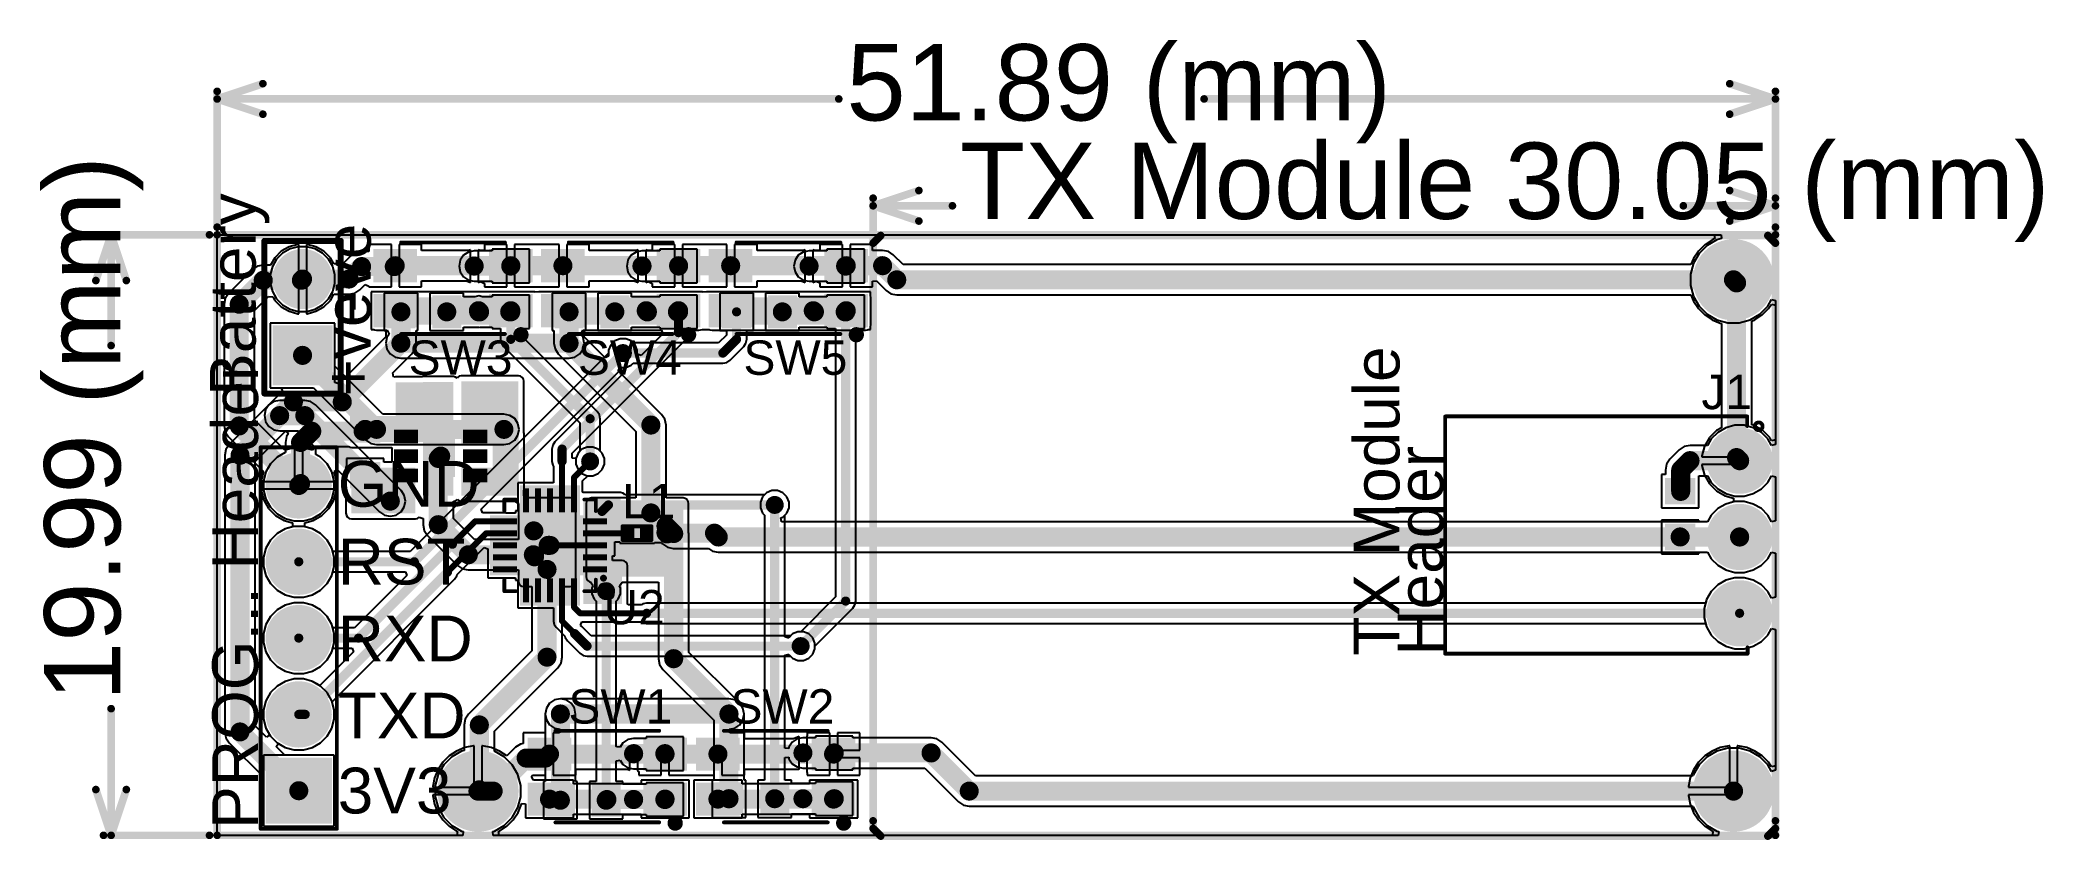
# Model space of a CAD drawing. Header units: millimetres. Extents: x -0.23 to 2.39, y -0.01 to 1.04.
import ezdxf

# ---------------------------------------------------------------- set-up
doc = ezdxf.new("R2010")
doc.units = ezdxf.units.MM
doc.header["$MEASUREMENT"] = 0
for name, color, linetype in [('BottomLayer', 5, 'Continuous'), ('BottomPaste', 16, 'Continuous'), ('BottomSolder', 6, 'Continuous'), ('Mechanical1', 6, 'Continuous'), ('Mechanical2', 216, 'Continuous'), ('MultiLayer', 9, 'Continuous'), ('PadHoleLayer', 156, 'Continuous'), ('TopLayer', 1, 'Continuous'), ('TopOverlay', 2, 'Continuous'), ('TopPaste', 8, 'Continuous'), ('TopSolder', 216, 'Continuous'), ('ViaHoleLayer', 16, 'Continuous')]:
    doc.layers.add(name, color=color, linetype=linetype)
doc.styles.add('Arial', font='', dxfattribs={"height": 0.2})
doc.styles.get('Arial').set_extended_font_data('Arial')

msp = doc.modelspace()

# ---------------------------------------------------------------- texts
at = {"layer": 'Mechanical1', "style": 'Arial'}
for s, p in [('51.89 (mm)', (0.825, 0.9368)), ('TX Module 30.05 (mm)', (0.974, 0.8078))]:
    msp.add_text(s, height=0.1, dxfattribs=at).set_placement(p)
msp.add_text('19.99 (mm)', height=0.1, rotation=90, dxfattribs=at).set_placement((-0.1268, 0.176))
at = {"layer": 'TopOverlay', "style": 'Arial'}
for s, rotation, p in [('Battery', 90, (0.0505, 0.5759)), ('-ve', 90, (0.2013, 0.6852)), ('+ve', 90, (0.2011, 0.5752)), ('TX Module', 90, (1.5501, 0.2355)), ('PROG... Header', 90, (0.0536, 0.0085)), ('Header', 90, (1.6077, 0.2355)), ('GND', 360, (0.1581, 0.4307)), ('RST', 360, (0.1581, 0.3287)), ('RXD', 360, (0.1581, 0.228)), ('TXD', 360, (0.1581, 0.127)), ('3V3', 360, (0.1581, 0.0287))]:
    msp.add_text(s, height=0.06, rotation=rotation, dxfattribs=at).set_placement(p)
for s, p in [('SW3', (0.251, 0.6035)), ('SW4', (0.473, 0.6035)), ('SW5', (0.69, 0.6035)), ('J1', (1.946, 0.5585)), ('L1', (0.531, 0.4155)), ('U2', (0.5065, 0.2765)), ('SW1', (0.4605, 0.1465)), ('SW2', (0.673, 0.1465))]:
    msp.add_text(s, height=0.045, dxfattribs=at).set_placement(p)

# ---------------------------------------------------------------- blocks, each defined once
blk = doc.blocks.new('HDR1X5_1')
at = {"layer": 'BottomLayer'}
blk.add_hatch(color=5, dxfattribs=at).paths.add_polyline_path([(-0.2394, 0.0394), (-0.1606, 0.0394), (-0.1606, -0.0394), (-0.2394, -0.0394)])
h = blk.add_hatch(color=5, dxfattribs=at)
edge = h.paths.add_edge_path()
edge.add_arc((-0.1, 0), 0.0394, 0, 360)
h = blk.add_hatch(color=5, dxfattribs=at)
edge = h.paths.add_edge_path()
edge.add_arc((0, 0), 0.0394, 0, 360)
h = blk.add_hatch(color=5, dxfattribs=at)
edge = h.paths.add_edge_path()
edge.add_arc((0.1, 0), 0.0394, 0, 360)
h = blk.add_hatch(color=5, dxfattribs=at)
edge = h.paths.add_edge_path()
edge.add_arc((0.2, 0), 0.0394, 0, 360)
at = {"layer": 'BottomSolder'}
blk.add_hatch(color=6, dxfattribs=at).paths.add_polyline_path([(-0.2434, 0.0434), (-0.1566, 0.0434), (-0.1566, -0.0434), (-0.2434, -0.0434)])
h = blk.add_hatch(color=6, dxfattribs=at)
edge = h.paths.add_edge_path()
edge.add_arc((-0.1, 0), 0.0434, 0, 360)
h = blk.add_hatch(color=6, dxfattribs=at)
edge = h.paths.add_edge_path()
edge.add_arc((0, 0), 0.0434, 0, 360)
h = blk.add_hatch(color=6, dxfattribs=at)
edge = h.paths.add_edge_path()
edge.add_arc((0.1, 0), 0.0434, 0, 360)
h = blk.add_hatch(color=6, dxfattribs=at)
edge = h.paths.add_edge_path()
edge.add_arc((0.2, 0), 0.0434, 0, 360)
at = {"layer": 'MultiLayer'}
blk.add_hatch(color=9, dxfattribs=at).paths.add_polyline_path([(-0.2394, 0.0394), (-0.1606, 0.0394), (-0.1606, -0.0394), (-0.2394, -0.0394)])
h = blk.add_hatch(color=9, dxfattribs=at)
edge = h.paths.add_edge_path()
edge.add_arc((-0.1, 0), 0.0394, 0, 360)
h = blk.add_hatch(color=9, dxfattribs=at)
edge = h.paths.add_edge_path()
edge.add_arc((0, 0), 0.0394, 0, 360)
h = blk.add_hatch(color=9, dxfattribs=at)
edge = h.paths.add_edge_path()
edge.add_arc((0.1, 0), 0.0394, 0, 360)
h = blk.add_hatch(color=9, dxfattribs=at)
edge = h.paths.add_edge_path()
edge.add_arc((0.2, 0), 0.0394, 0, 360)
at = {"layer": 'PadHoleLayer'}
h = blk.add_hatch(color=156, dxfattribs=at)
edge = h.paths.add_edge_path()
edge.add_arc((-0.2, 0), 0.0201, 0, 360)
h = blk.add_hatch(color=156, dxfattribs=at)
edge = h.paths.add_edge_path()
edge.add_arc((-0.1, 0), 0.0201, 0, 360)
h = blk.add_hatch(color=156, dxfattribs=at)
edge = h.paths.add_edge_path()
edge.add_arc((0, 0), 0.0201, 0, 360)
h = blk.add_hatch(color=156, dxfattribs=at)
edge = h.paths.add_edge_path()
edge.add_arc((0.1, 0), 0.0201, 0, 360)
h = blk.add_hatch(color=156, dxfattribs=at)
edge = h.paths.add_edge_path()
edge.add_arc((0.2, 0), 0.0201, 0, 360)
at = {"layer": 'TopLayer'}
blk.add_hatch(color=1, dxfattribs=at).paths.add_polyline_path([(-0.2394, 0.0394), (-0.1606, 0.0394), (-0.1606, -0.0394), (-0.2394, -0.0394)])
h = blk.add_hatch(color=1, dxfattribs=at)
edge = h.paths.add_edge_path()
edge.add_arc((-0.1, 0), 0.0394, 0, 360)
h = blk.add_hatch(color=1, dxfattribs=at)
edge = h.paths.add_edge_path()
edge.add_arc((0, 0), 0.0394, 0, 360)
h = blk.add_hatch(color=1, dxfattribs=at)
edge = h.paths.add_edge_path()
edge.add_arc((0.1, 0), 0.0394, 0, 360)
h = blk.add_hatch(color=1, dxfattribs=at)
edge = h.paths.add_edge_path()
edge.add_arc((0.2, 0), 0.0394, 0, 360)
at = {"layer": 'TopSolder'}
blk.add_hatch(color=216, dxfattribs=at).paths.add_polyline_path([(-0.2434, 0.0434), (-0.1566, 0.0434), (-0.1566, -0.0434), (-0.2434, -0.0434)])
h = blk.add_hatch(color=216, dxfattribs=at)
edge = h.paths.add_edge_path()
edge.add_arc((-0.1, 0), 0.0434, 0, 360)
h = blk.add_hatch(color=216, dxfattribs=at)
edge = h.paths.add_edge_path()
edge.add_arc((0, 0), 0.0434, 0, 360)
h = blk.add_hatch(color=216, dxfattribs=at)
edge = h.paths.add_edge_path()
edge.add_arc((0.1, 0), 0.0434, 0, 360)
h = blk.add_hatch(color=216, dxfattribs=at)
edge = h.paths.add_edge_path()
edge.add_arc((0.2, 0), 0.0434, 0, 360)
at = {"layer": 'TopOverlay', "const_width": 0.005}
for points in [[(-0.25, 0.05), (0.25, 0.05)], [(-0.25, 0.05), (-0.25, -0.05)], [(0.25, 0.05), (0.25, -0.05)], [(-0.25, -0.05), (0.25, -0.05)]]:
    blk.add_lwpolyline(points, dxfattribs=at)
at = {"layer": 'TopOverlay', "const_width": 0.0025}
for points in [[(-0.2512, 0.05, 1), (-0.2487, 0.05, 1)], [(-0.2512, 0.05, 1), (-0.2487, 0.05, 1)], [(0.2487, 0.05, 1), (0.2512, 0.05, 1)], [(0.2487, 0.05, 1), (0.2512, 0.05, 1)], [(-0.2512, -0.05, 1), (-0.2487, -0.05, 1)], [(-0.2512, -0.05, 1), (-0.2487, -0.05, 1)], [(0.2487, -0.05, 1), (0.2512, -0.05, 1)], [(0.2487, -0.05, 1), (0.2512, -0.05, 1)]]:
    blk.add_lwpolyline(points, format="xyb", close=True, dxfattribs=at)
blk = doc.blocks.new('RES_0603_B_2')
at = {"layer": 'BottomLayer'}
for points in [[(-0.045, -0.0175), (-0.045, 0.0175), (-0.015, 0.0175), (-0.015, -0.0175)], [(0.015, -0.0175), (0.015, 0.0175), (0.045, 0.0175), (0.045, -0.0175)]]:
    blk.add_hatch(color=5, dxfattribs=at).paths.add_polyline_path(points)
at = {"layer": 'BottomPaste'}
for points in [[(-0.045, -0.0175), (-0.045, 0.0175), (-0.015, 0.0175), (-0.015, -0.0175)], [(0.015, -0.0175), (0.015, 0.0175), (0.045, 0.0175), (0.045, -0.0175)]]:
    blk.add_hatch(color=16, dxfattribs=at).paths.add_polyline_path(points)
at = {"layer": 'BottomSolder'}
for points in [[(-0.049, -0.0215), (-0.049, 0.0215), (-0.011, 0.0215), (-0.011, -0.0215)], [(0.011, -0.0215), (0.011, 0.0215), (0.049, 0.0215), (0.049, -0.0215)]]:
    blk.add_hatch(color=6, dxfattribs=at).paths.add_polyline_path(points)
blk = doc.blocks.new('20_QFN_3')
at = {"layer": 'TopLayer'}
for points in [[(-0.0354, 0.0748), (-0.0276, 0.0748), (-0.0276, 0.0433), (-0.0354, 0.0433)], [(-0.0197, 0.0748), (-0.0118, 0.0748), (-0.0118, 0.0433), (-0.0197, 0.0433)], [(-0.0039, 0.0748), (0.0039, 0.0748), (0.0039, 0.0433), (-0.0039, 0.0433)], [(0.0118, 0.0748), (0.0197, 0.0748), (0.0197, 0.0433), (0.0118, 0.0433)], [(0.0276, 0.0748), (0.0354, 0.0748), (0.0354, 0.0433), (0.0276, 0.0433)], [(-0.0748, 0.0354), (-0.0433, 0.0354), (-0.0433, 0.0276), (-0.0748, 0.0276)], [(-0.0354, 0.0354), (0.0354, 0.0354), (0.0354, -0.0354), (-0.0354, -0.0354)], [(0.0433, 0.0354), (0.0748, 0.0354), (0.0748, 0.0276), (0.0433, 0.0276)], [(-0.0748, 0.0197), (-0.0433, 0.0197), (-0.0433, 0.0118), (-0.0748, 0.0118)], [(-0.0748, 0.0039), (-0.0433, 0.0039), (-0.0433, -0.0039), (-0.0748, -0.0039)], [(0.0433, 0.0197), (0.0748, 0.0197), (0.0748, 0.0118), (0.0433, 0.0118)], [(0.0433, 0.0039), (0.0748, 0.0039), (0.0748, -0.0039), (0.0433, -0.0039)], [(-0.0748, -0.0118), (-0.0433, -0.0118), (-0.0433, -0.0197), (-0.0748, -0.0197)], [(0.0433, -0.0118), (0.0748, -0.0118), (0.0748, -0.0197), (0.0433, -0.0197)], [(-0.0748, -0.0276), (-0.0433, -0.0276), (-0.0433, -0.0354), (-0.0748, -0.0354)], [(-0.0354, -0.0433), (-0.0276, -0.0433), (-0.0276, -0.0748), (-0.0354, -0.0748)], [(-0.0197, -0.0433), (-0.0118, -0.0433), (-0.0118, -0.0748), (-0.0197, -0.0748)], [(-0.0039, -0.0433), (0.0039, -0.0433), (0.0039, -0.0748), (-0.0039, -0.0748)], [(0.0118, -0.0433), (0.0197, -0.0433), (0.0197, -0.0748), (0.0118, -0.0748)], [(0.0276, -0.0433), (0.0354, -0.0433), (0.0354, -0.0748), (0.0276, -0.0748)], [(0.0433, -0.0276), (0.0748, -0.0276), (0.0748, -0.0354), (0.0433, -0.0354)]]:
    blk.add_hatch(color=1, dxfattribs=at).paths.add_polyline_path(points)
at = {"layer": 'TopPaste'}
for points in [[(-0.0354, 0.0748), (-0.0276, 0.0748), (-0.0276, 0.0433), (-0.0354, 0.0433)], [(-0.0197, 0.0748), (-0.0118, 0.0748), (-0.0118, 0.0433), (-0.0197, 0.0433)], [(-0.0039, 0.0748), (0.0039, 0.0748), (0.0039, 0.0433), (-0.0039, 0.0433)], [(0.0118, 0.0748), (0.0197, 0.0748), (0.0197, 0.0433), (0.0118, 0.0433)], [(0.0276, 0.0748), (0.0354, 0.0748), (0.0354, 0.0433), (0.0276, 0.0433)], [(-0.0748, 0.0354), (-0.0433, 0.0354), (-0.0433, 0.0276), (-0.0748, 0.0276)], [(-0.0354, 0.0354), (0.0354, 0.0354), (0.0354, -0.0354), (-0.0354, -0.0354)], [(0.0433, 0.0354), (0.0748, 0.0354), (0.0748, 0.0276), (0.0433, 0.0276)], [(-0.0748, 0.0197), (-0.0433, 0.0197), (-0.0433, 0.0118), (-0.0748, 0.0118)], [(-0.0748, 0.0039), (-0.0433, 0.0039), (-0.0433, -0.0039), (-0.0748, -0.0039)], [(0.0433, 0.0197), (0.0748, 0.0197), (0.0748, 0.0118), (0.0433, 0.0118)], [(0.0433, 0.0039), (0.0748, 0.0039), (0.0748, -0.0039), (0.0433, -0.0039)], [(-0.0748, -0.0118), (-0.0433, -0.0118), (-0.0433, -0.0197), (-0.0748, -0.0197)], [(0.0433, -0.0118), (0.0748, -0.0118), (0.0748, -0.0197), (0.0433, -0.0197)], [(-0.0748, -0.0276), (-0.0433, -0.0276), (-0.0433, -0.0354), (-0.0748, -0.0354)], [(-0.0354, -0.0433), (-0.0276, -0.0433), (-0.0276, -0.0748), (-0.0354, -0.0748)], [(-0.0197, -0.0433), (-0.0118, -0.0433), (-0.0118, -0.0748), (-0.0197, -0.0748)], [(-0.0039, -0.0433), (0.0039, -0.0433), (0.0039, -0.0748), (-0.0039, -0.0748)], [(0.0118, -0.0433), (0.0197, -0.0433), (0.0197, -0.0748), (0.0118, -0.0748)], [(0.0276, -0.0433), (0.0354, -0.0433), (0.0354, -0.0748), (0.0276, -0.0748)], [(0.0433, -0.0276), (0.0748, -0.0276), (0.0748, -0.0354), (0.0433, -0.0354)]]:
    blk.add_hatch(color=8, dxfattribs=at).paths.add_polyline_path(points)
at = {"layer": 'TopSolder'}
for points in [[(-0.0394, 0.0788), (-0.0236, 0.0788), (-0.0236, 0.0393), (-0.0394, 0.0393)], [(-0.0237, 0.0788), (-0.0078, 0.0788), (-0.0078, 0.0393), (-0.0237, 0.0393)], [(-0.0079, 0.0788), (0.0079, 0.0788), (0.0079, 0.0393), (-0.0079, 0.0393)], [(0.0078, 0.0788), (0.0237, 0.0788), (0.0237, 0.0393), (0.0078, 0.0393)], [(0.0236, 0.0788), (0.0394, 0.0788), (0.0394, 0.0393), (0.0236, 0.0393)], [(-0.0788, 0.0394), (-0.0393, 0.0394), (-0.0393, 0.0236), (-0.0788, 0.0236)], [(-0.0394, 0.0394), (0.0394, 0.0394), (0.0394, -0.0394), (-0.0394, -0.0394)], [(0.0393, 0.0394), (0.0788, 0.0394), (0.0788, 0.0236), (0.0393, 0.0236)], [(-0.0788, 0.0237), (-0.0393, 0.0237), (-0.0393, 0.0078), (-0.0788, 0.0078)], [(-0.0788, 0.0079), (-0.0393, 0.0079), (-0.0393, -0.0079), (-0.0788, -0.0079)], [(0.0393, 0.0237), (0.0788, 0.0237), (0.0788, 0.0078), (0.0393, 0.0078)], [(0.0393, 0.0079), (0.0788, 0.0079), (0.0788, -0.0079), (0.0393, -0.0079)], [(-0.0788, -0.0078), (-0.0393, -0.0078), (-0.0393, -0.0237), (-0.0788, -0.0237)], [(-0.0788, -0.0236), (-0.0393, -0.0236), (-0.0393, -0.0394), (-0.0788, -0.0394)], [(0.0393, -0.0078), (0.0788, -0.0078), (0.0788, -0.0237), (0.0393, -0.0237)], [(0.0393, -0.0236), (0.0788, -0.0236), (0.0788, -0.0394), (0.0393, -0.0394)], [(-0.0394, -0.0393), (-0.0236, -0.0393), (-0.0236, -0.0788), (-0.0394, -0.0788)], [(-0.0237, -0.0393), (-0.0078, -0.0393), (-0.0078, -0.0788), (-0.0237, -0.0788)], [(-0.0079, -0.0393), (0.0079, -0.0393), (0.0079, -0.0788), (-0.0079, -0.0788)], [(0.0078, -0.0393), (0.0237, -0.0393), (0.0237, -0.0788), (0.0078, -0.0788)], [(0.0236, -0.0393), (0.0394, -0.0393), (0.0394, -0.0788), (0.0236, -0.0788)]]:
    blk.add_hatch(color=216, dxfattribs=at).paths.add_polyline_path(points)
at = {"layer": 'TopOverlay', "const_width": 0.005}
for points in [[(-0.045, 0.06), (-0.06, 0.06)], [(-0.06, 0.06), (-0.06, 0.045)], [(0.06, 0.06), (0.045, 0.06)], [(0.06, 0.06), (0.06, 0.045)], [(-0.06, -0.045), (-0.06, -0.06)], [(0.06, -0.045), (0.06, -0.06)], [(-0.045, -0.06), (-0.06, -0.06)], [(0.06, -0.06), (0.045, -0.06)]]:
    blk.add_lwpolyline(points, dxfattribs=at)
at = {"layer": 'TopOverlay'}
for points, const_width in [([(-0.0612, 0.06, 1), (-0.0587, 0.06, 1)], 0.0025), ([(-0.0612, 0.06, 1), (-0.0587, 0.06, 1)], 0.0025), ([(-0.0462, 0.06, 1), (-0.0437, 0.06, 1)], 0.0025), ([(0.0437, 0.06, 1), (0.0462, 0.06, 1)], 0.0025), ([(0.0587, 0.06, 1), (0.0612, 0.06, 1)], 0.0025), ([(0.0587, 0.06, 1), (0.0612, 0.06, 1)], 0.0025), ([(-0.068, 0.043, 1), (-0.072, 0.043, 1)], 0.005), ([(-0.0732, 0.043, 1), (-0.0707, 0.043, 1)], 0.0025), ([(-0.0693, 0.043, 1), (-0.0668, 0.043, 1)], 0.0025), ([(-0.0612, 0.045, 1), (-0.0587, 0.045, 1)], 0.0025), ([(0.0587, 0.045, 1), (0.0612, 0.045, 1)], 0.0025), ([(-0.0612, -0.045, 1), (-0.0587, -0.045, 1)], 0.0025), ([(0.0587, -0.045, 1), (0.0612, -0.045, 1)], 0.0025), ([(-0.0612, -0.06, 1), (-0.0587, -0.06, 1)], 0.0025), ([(-0.0612, -0.06, 1), (-0.0587, -0.06, 1)], 0.0025), ([(-0.0462, -0.06, 1), (-0.0437, -0.06, 1)], 0.0025), ([(0.0437, -0.06, 1), (0.0462, -0.06, 1)], 0.0025), ([(0.0587, -0.06, 1), (0.0612, -0.06, 1)], 0.0025), ([(0.0587, -0.06, 1), (0.0612, -0.06, 1)], 0.0025)]:
    blk.add_lwpolyline(points, format="xyb", close=True, dxfattribs=dict(at, const_width=const_width))
blk = doc.blocks.new('WSON_6_B_4')
at = {"layer": 'BottomLayer'}
for points in [[(-0.0571, 0.0305), (-0.0335, 0.0305), (-0.0335, 0.0207), (-0.0571, 0.0207)], [(0.0335, 0.0305), (0.0571, 0.0305), (0.0571, 0.0207), (0.0335, 0.0207)], [(-0.0571, 0.0049), (-0.0335, 0.0049), (-0.0335, -0.0049), (-0.0571, -0.0049)], [(-0.0148, 0.0236), (0.0148, 0.0236), (0.0148, -0.0236), (-0.0148, -0.0236)], [(0.0335, 0.0049), (0.0571, 0.0049), (0.0571, -0.0049), (0.0335, -0.0049)], [(-0.0571, -0.0207), (-0.0335, -0.0207), (-0.0335, -0.0305), (-0.0571, -0.0305)], [(0.0335, -0.0207), (0.0571, -0.0207), (0.0571, -0.0305), (0.0335, -0.0305)]]:
    blk.add_hatch(color=5, dxfattribs=at).paths.add_polyline_path(points)
at = {"layer": 'BottomPaste'}
for points in [[(-0.0571, 0.0305), (-0.0335, 0.0305), (-0.0335, 0.0207), (-0.0571, 0.0207)], [(0.0335, 0.0305), (0.0571, 0.0305), (0.0571, 0.0207), (0.0335, 0.0207)], [(-0.0571, 0.0049), (-0.0335, 0.0049), (-0.0335, -0.0049), (-0.0571, -0.0049)], [(-0.0148, 0.0236), (0.0148, 0.0236), (0.0148, -0.0236), (-0.0148, -0.0236)], [(0.0335, 0.0049), (0.0571, 0.0049), (0.0571, -0.0049), (0.0335, -0.0049)], [(-0.0571, -0.0207), (-0.0335, -0.0207), (-0.0335, -0.0305), (-0.0571, -0.0305)], [(0.0335, -0.0207), (0.0571, -0.0207), (0.0571, -0.0305), (0.0335, -0.0305)]]:
    blk.add_hatch(color=16, dxfattribs=at).paths.add_polyline_path(points)
at = {"layer": 'BottomSolder'}
for points in [[(-0.0611, 0.0345), (-0.0295, 0.0345), (-0.0295, 0.0167), (-0.0611, 0.0167)], [(-0.0188, 0.0276), (0.0188, 0.0276), (0.0188, -0.0276), (-0.0188, -0.0276)], [(0.0295, 0.0345), (0.0611, 0.0345), (0.0611, 0.0167), (0.0295, 0.0167)], [(-0.0611, 0.0089), (-0.0295, 0.0089), (-0.0295, -0.0089), (-0.0611, -0.0089)], [(0.0295, 0.0089), (0.0611, 0.0089), (0.0611, -0.0089), (0.0295, -0.0089)], [(-0.0611, -0.0167), (-0.0295, -0.0167), (-0.0295, -0.0345), (-0.0611, -0.0345)], [(0.0295, -0.0167), (0.0611, -0.0167), (0.0611, -0.0345), (0.0295, -0.0345)]]:
    blk.add_hatch(color=6, dxfattribs=at).paths.add_polyline_path(points)
blk = doc.blocks.new('TS_1185EC_C_D_B_5')
at = {"layer": 'TopLayer'}
for points in [[(-0.1004, 0.0472), (-0.0512, 0.0472), (-0.0512, 0.0118), (-0.1004, 0.0118)], [(0.0512, 0.0472), (0.1004, 0.0472), (0.1004, 0.0118), (0.0512, 0.0118)], [(-0.1004, -0.0118), (-0.0512, -0.0118), (-0.0512, -0.0472), (-0.1004, -0.0472)], [(0.0512, -0.0118), (0.1004, -0.0118), (0.1004, -0.0472), (0.0512, -0.0472)]]:
    blk.add_hatch(color=1, dxfattribs=at).paths.add_polyline_path(points)
at = {"layer": 'TopPaste'}
for points in [[(-0.1004, 0.0472), (-0.0512, 0.0472), (-0.0512, 0.0118), (-0.1004, 0.0118)], [(0.0512, 0.0472), (0.1004, 0.0472), (0.1004, 0.0118), (0.0512, 0.0118)], [(-0.1004, -0.0118), (-0.0512, -0.0118), (-0.0512, -0.0472), (-0.1004, -0.0472)], [(0.0512, -0.0118), (0.1004, -0.0118), (0.1004, -0.0472), (0.0512, -0.0472)]]:
    blk.add_hatch(color=8, dxfattribs=at).paths.add_polyline_path(points)
at = {"layer": 'TopSolder'}
for points in [[(-0.1044, 0.0512), (-0.0472, 0.0512), (-0.0472, 0.0078), (-0.1044, 0.0078)], [(0.0472, 0.0512), (0.1044, 0.0512), (0.1044, 0.0078), (0.0472, 0.0078)], [(-0.1044, -0.0078), (-0.0472, -0.0078), (-0.0472, -0.0512), (-0.1044, -0.0512)], [(0.0472, -0.0078), (0.1044, -0.0078), (0.1044, -0.0512), (0.0472, -0.0512)]]:
    blk.add_hatch(color=216, dxfattribs=at).paths.add_polyline_path(points)
at = {"layer": 'TopOverlay'}
for points, const_width in [([(-0.084, 0.061, 1), (-0.094, 0.061, 1)], 0.01), ([(-0.0965, 0.061, 1), (-0.0915, 0.061, 1)], 0.005), ([(-0.0865, 0.061, 1), (-0.0815, 0.061, 1)], 0.005), ([(-0.0693, 0.06, 1), (-0.0668, 0.06, 1)], 0.0025), ([(0.0668, 0.06, 1), (0.0693, 0.06, 1)], 0.0025), ([(-0.0693, -0.06, 1), (-0.0668, -0.06, 1)], 0.0025), ([(0.0668, -0.06, 1), (0.0693, -0.06, 1)], 0.0025)]:
    blk.add_lwpolyline(points, format="xyb", close=True, dxfattribs=dict(at, const_width=const_width))
at = {"layer": 'TopOverlay', "const_width": 0.005}
for points in [[(0.068, 0.06), (-0.068, 0.06)], [(0.068, -0.06), (-0.068, -0.06)]]:
    blk.add_lwpolyline(points, dxfattribs=at)
blk = doc.blocks.new('TS_1185EC_C_D_B_6')
at = {"layer": 'TopLayer'}
for points in [[(-0.1004, 0.0472), (-0.0512, 0.0472), (-0.0512, 0.0118), (-0.1004, 0.0118)], [(0.0512, 0.0472), (0.1004, 0.0472), (0.1004, 0.0118), (0.0512, 0.0118)], [(-0.1004, -0.0118), (-0.0512, -0.0118), (-0.0512, -0.0472), (-0.1004, -0.0472)], [(0.0512, -0.0118), (0.1004, -0.0118), (0.1004, -0.0472), (0.0512, -0.0472)]]:
    blk.add_hatch(color=1, dxfattribs=at).paths.add_polyline_path(points)
at = {"layer": 'TopPaste'}
for points in [[(-0.1004, 0.0472), (-0.0512, 0.0472), (-0.0512, 0.0118), (-0.1004, 0.0118)], [(0.0512, 0.0472), (0.1004, 0.0472), (0.1004, 0.0118), (0.0512, 0.0118)], [(-0.1004, -0.0118), (-0.0512, -0.0118), (-0.0512, -0.0472), (-0.1004, -0.0472)], [(0.0512, -0.0118), (0.1004, -0.0118), (0.1004, -0.0472), (0.0512, -0.0472)]]:
    blk.add_hatch(color=8, dxfattribs=at).paths.add_polyline_path(points)
at = {"layer": 'TopSolder'}
for points in [[(-0.1044, 0.0512), (-0.0472, 0.0512), (-0.0472, 0.0078), (-0.1044, 0.0078)], [(0.0472, 0.0512), (0.1044, 0.0512), (0.1044, 0.0078), (0.0472, 0.0078)], [(-0.1044, -0.0078), (-0.0472, -0.0078), (-0.0472, -0.0512), (-0.1044, -0.0512)], [(0.0472, -0.0078), (0.1044, -0.0078), (0.1044, -0.0512), (0.0472, -0.0512)]]:
    blk.add_hatch(color=216, dxfattribs=at).paths.add_polyline_path(points)
at = {"layer": 'TopOverlay'}
for points, const_width in [([(-0.084, 0.061, 1), (-0.094, 0.061, 1)], 0.01), ([(-0.0965, 0.061, 1), (-0.0915, 0.061, 1)], 0.005), ([(-0.0865, 0.061, 1), (-0.0815, 0.061, 1)], 0.005), ([(-0.0693, 0.06, 1), (-0.0668, 0.06, 1)], 0.0025), ([(0.0668, 0.06, 1), (0.0693, 0.06, 1)], 0.0025), ([(-0.0693, -0.06, 1), (-0.0668, -0.06, 1)], 0.0025), ([(0.0668, -0.06, 1), (0.0693, -0.06, 1)], 0.0025)]:
    blk.add_lwpolyline(points, format="xyb", close=True, dxfattribs=dict(at, const_width=const_width))
at = {"layer": 'TopOverlay', "const_width": 0.005}
for points in [[(0.068, 0.06), (-0.068, 0.06)], [(0.068, -0.06), (-0.068, -0.06)]]:
    blk.add_lwpolyline(points, dxfattribs=at)
blk = doc.blocks.new('TS_1185EC_C_D_B_7')
at = {"layer": 'TopLayer'}
for points in [[(-0.1004, 0.0472), (-0.0512, 0.0472), (-0.0512, 0.0118), (-0.1004, 0.0118)], [(0.0512, 0.0472), (0.1004, 0.0472), (0.1004, 0.0118), (0.0512, 0.0118)], [(-0.1004, -0.0118), (-0.0512, -0.0118), (-0.0512, -0.0472), (-0.1004, -0.0472)], [(0.0512, -0.0118), (0.1004, -0.0118), (0.1004, -0.0472), (0.0512, -0.0472)]]:
    blk.add_hatch(color=1, dxfattribs=at).paths.add_polyline_path(points)
at = {"layer": 'TopPaste'}
for points in [[(-0.1004, 0.0472), (-0.0512, 0.0472), (-0.0512, 0.0118), (-0.1004, 0.0118)], [(0.0512, 0.0472), (0.1004, 0.0472), (0.1004, 0.0118), (0.0512, 0.0118)], [(-0.1004, -0.0118), (-0.0512, -0.0118), (-0.0512, -0.0472), (-0.1004, -0.0472)], [(0.0512, -0.0118), (0.1004, -0.0118), (0.1004, -0.0472), (0.0512, -0.0472)]]:
    blk.add_hatch(color=8, dxfattribs=at).paths.add_polyline_path(points)
at = {"layer": 'TopSolder'}
for points in [[(-0.1044, 0.0512), (-0.0472, 0.0512), (-0.0472, 0.0078), (-0.1044, 0.0078)], [(0.0472, 0.0512), (0.1044, 0.0512), (0.1044, 0.0078), (0.0472, 0.0078)], [(-0.1044, -0.0078), (-0.0472, -0.0078), (-0.0472, -0.0512), (-0.1044, -0.0512)], [(0.0472, -0.0078), (0.1044, -0.0078), (0.1044, -0.0512), (0.0472, -0.0512)]]:
    blk.add_hatch(color=216, dxfattribs=at).paths.add_polyline_path(points)
at = {"layer": 'TopOverlay'}
for points, const_width in [([(-0.084, 0.061, 1), (-0.094, 0.061, 1)], 0.01), ([(-0.0965, 0.061, 1), (-0.0915, 0.061, 1)], 0.005), ([(-0.0865, 0.061, 1), (-0.0815, 0.061, 1)], 0.005), ([(-0.0693, 0.06, 1), (-0.0668, 0.06, 1)], 0.0025), ([(0.0668, 0.06, 1), (0.0693, 0.06, 1)], 0.0025), ([(-0.0693, -0.06, 1), (-0.0668, -0.06, 1)], 0.0025), ([(0.0668, -0.06, 1), (0.0693, -0.06, 1)], 0.0025)]:
    blk.add_lwpolyline(points, format="xyb", close=True, dxfattribs=dict(at, const_width=const_width))
at = {"layer": 'TopOverlay', "const_width": 0.005}
for points in [[(0.068, 0.06), (-0.068, 0.06)], [(0.068, -0.06), (-0.068, -0.06)]]:
    blk.add_lwpolyline(points, dxfattribs=at)
blk = doc.blocks.new('TS_1185EC_C_D_B_8')
at = {"layer": 'TopLayer'}
for points in [[(-0.1004, 0.0472), (-0.0512, 0.0472), (-0.0512, 0.0118), (-0.1004, 0.0118)], [(0.0512, 0.0472), (0.1004, 0.0472), (0.1004, 0.0118), (0.0512, 0.0118)], [(-0.1004, -0.0118), (-0.0512, -0.0118), (-0.0512, -0.0472), (-0.1004, -0.0472)], [(0.0512, -0.0118), (0.1004, -0.0118), (0.1004, -0.0472), (0.0512, -0.0472)]]:
    blk.add_hatch(color=1, dxfattribs=at).paths.add_polyline_path(points)
at = {"layer": 'TopPaste'}
for points in [[(-0.1004, 0.0472), (-0.0512, 0.0472), (-0.0512, 0.0118), (-0.1004, 0.0118)], [(0.0512, 0.0472), (0.1004, 0.0472), (0.1004, 0.0118), (0.0512, 0.0118)], [(-0.1004, -0.0118), (-0.0512, -0.0118), (-0.0512, -0.0472), (-0.1004, -0.0472)], [(0.0512, -0.0118), (0.1004, -0.0118), (0.1004, -0.0472), (0.0512, -0.0472)]]:
    blk.add_hatch(color=8, dxfattribs=at).paths.add_polyline_path(points)
at = {"layer": 'TopSolder'}
for points in [[(-0.1044, 0.0512), (-0.0472, 0.0512), (-0.0472, 0.0078), (-0.1044, 0.0078)], [(0.0472, 0.0512), (0.1044, 0.0512), (0.1044, 0.0078), (0.0472, 0.0078)], [(-0.1044, -0.0078), (-0.0472, -0.0078), (-0.0472, -0.0512), (-0.1044, -0.0512)], [(0.0472, -0.0078), (0.1044, -0.0078), (0.1044, -0.0512), (0.0472, -0.0512)]]:
    blk.add_hatch(color=216, dxfattribs=at).paths.add_polyline_path(points)
at = {"layer": 'TopOverlay'}
for points, const_width in [([(-0.084, 0.061, 1), (-0.094, 0.061, 1)], 0.01), ([(-0.0965, 0.061, 1), (-0.0915, 0.061, 1)], 0.005), ([(-0.0865, 0.061, 1), (-0.0815, 0.061, 1)], 0.005), ([(-0.0693, 0.06, 1), (-0.0668, 0.06, 1)], 0.0025), ([(0.0668, 0.06, 1), (0.0693, 0.06, 1)], 0.0025), ([(-0.0693, -0.06, 1), (-0.0668, -0.06, 1)], 0.0025), ([(0.0668, -0.06, 1), (0.0693, -0.06, 1)], 0.0025)]:
    blk.add_lwpolyline(points, format="xyb", close=True, dxfattribs=dict(at, const_width=const_width))
at = {"layer": 'TopOverlay', "const_width": 0.005}
for points in [[(0.068, 0.06), (-0.068, 0.06)], [(0.068, -0.06), (-0.068, -0.06)]]:
    blk.add_lwpolyline(points, dxfattribs=at)
blk = doc.blocks.new('TS_1185EC_C_D_B_9')
at = {"layer": 'TopLayer'}
for points in [[(-0.1004, 0.0472), (-0.0512, 0.0472), (-0.0512, 0.0118), (-0.1004, 0.0118)], [(0.0512, 0.0472), (0.1004, 0.0472), (0.1004, 0.0118), (0.0512, 0.0118)], [(-0.1004, -0.0118), (-0.0512, -0.0118), (-0.0512, -0.0472), (-0.1004, -0.0472)], [(0.0512, -0.0118), (0.1004, -0.0118), (0.1004, -0.0472), (0.0512, -0.0472)]]:
    blk.add_hatch(color=1, dxfattribs=at).paths.add_polyline_path(points)
at = {"layer": 'TopPaste'}
for points in [[(-0.1004, 0.0472), (-0.0512, 0.0472), (-0.0512, 0.0118), (-0.1004, 0.0118)], [(0.0512, 0.0472), (0.1004, 0.0472), (0.1004, 0.0118), (0.0512, 0.0118)], [(-0.1004, -0.0118), (-0.0512, -0.0118), (-0.0512, -0.0472), (-0.1004, -0.0472)], [(0.0512, -0.0118), (0.1004, -0.0118), (0.1004, -0.0472), (0.0512, -0.0472)]]:
    blk.add_hatch(color=8, dxfattribs=at).paths.add_polyline_path(points)
at = {"layer": 'TopSolder'}
for points in [[(-0.1044, 0.0512), (-0.0472, 0.0512), (-0.0472, 0.0078), (-0.1044, 0.0078)], [(0.0472, 0.0512), (0.1044, 0.0512), (0.1044, 0.0078), (0.0472, 0.0078)], [(-0.1044, -0.0078), (-0.0472, -0.0078), (-0.0472, -0.0512), (-0.1044, -0.0512)], [(0.0472, -0.0078), (0.1044, -0.0078), (0.1044, -0.0512), (0.0472, -0.0512)]]:
    blk.add_hatch(color=216, dxfattribs=at).paths.add_polyline_path(points)
at = {"layer": 'TopOverlay'}
for points, const_width in [([(-0.084, 0.061, 1), (-0.094, 0.061, 1)], 0.01), ([(-0.0965, 0.061, 1), (-0.0915, 0.061, 1)], 0.005), ([(-0.0865, 0.061, 1), (-0.0815, 0.061, 1)], 0.005), ([(-0.0693, 0.06, 1), (-0.0668, 0.06, 1)], 0.0025), ([(0.0668, 0.06, 1), (0.0693, 0.06, 1)], 0.0025), ([(-0.0693, -0.06, 1), (-0.0668, -0.06, 1)], 0.0025), ([(0.0668, -0.06, 1), (0.0693, -0.06, 1)], 0.0025)]:
    blk.add_lwpolyline(points, format="xyb", close=True, dxfattribs=dict(at, const_width=const_width))
at = {"layer": 'TopOverlay', "const_width": 0.005}
for points in [[(0.068, 0.06), (-0.068, 0.06)], [(0.068, -0.06), (-0.068, -0.06)]]:
    blk.add_lwpolyline(points, dxfattribs=at)
blk = doc.blocks.new('RES_0603_B_10')
at = {"layer": 'BottomLayer'}
for points in [[(-0.045, -0.0175), (-0.045, 0.0175), (-0.015, 0.0175), (-0.015, -0.0175)], [(0.015, -0.0175), (0.015, 0.0175), (0.045, 0.0175), (0.045, -0.0175)]]:
    blk.add_hatch(color=5, dxfattribs=at).paths.add_polyline_path(points)
at = {"layer": 'BottomPaste'}
for points in [[(-0.045, -0.0175), (-0.045, 0.0175), (-0.015, 0.0175), (-0.015, -0.0175)], [(0.015, -0.0175), (0.015, 0.0175), (0.045, 0.0175), (0.045, -0.0175)]]:
    blk.add_hatch(color=16, dxfattribs=at).paths.add_polyline_path(points)
at = {"layer": 'BottomSolder'}
for points in [[(-0.049, -0.0215), (-0.049, 0.0215), (-0.011, 0.0215), (-0.011, -0.0215)], [(0.011, -0.0215), (0.011, 0.0215), (0.049, 0.0215), (0.049, -0.0215)]]:
    blk.add_hatch(color=6, dxfattribs=at).paths.add_polyline_path(points)
blk = doc.blocks.new('RES_0603_B_11')
at = {"layer": 'BottomLayer'}
for points in [[(-0.045, -0.0175), (-0.045, 0.0175), (-0.015, 0.0175), (-0.015, -0.0175)], [(0.015, -0.0175), (0.015, 0.0175), (0.045, 0.0175), (0.045, -0.0175)]]:
    blk.add_hatch(color=5, dxfattribs=at).paths.add_polyline_path(points)
at = {"layer": 'BottomPaste'}
for points in [[(-0.045, -0.0175), (-0.045, 0.0175), (-0.015, 0.0175), (-0.015, -0.0175)], [(0.015, -0.0175), (0.015, 0.0175), (0.045, 0.0175), (0.045, -0.0175)]]:
    blk.add_hatch(color=16, dxfattribs=at).paths.add_polyline_path(points)
at = {"layer": 'BottomSolder'}
for points in [[(-0.049, -0.0215), (-0.049, 0.0215), (-0.011, 0.0215), (-0.011, -0.0215)], [(0.011, -0.0215), (0.011, 0.0215), (0.049, 0.0215), (0.049, -0.0215)]]:
    blk.add_hatch(color=6, dxfattribs=at).paths.add_polyline_path(points)
blk = doc.blocks.new('RES_0603_B_12')
at = {"layer": 'BottomLayer'}
for points in [[(-0.045, -0.0175), (-0.045, 0.0175), (-0.015, 0.0175), (-0.015, -0.0175)], [(0.015, -0.0175), (0.015, 0.0175), (0.045, 0.0175), (0.045, -0.0175)]]:
    blk.add_hatch(color=5, dxfattribs=at).paths.add_polyline_path(points)
at = {"layer": 'BottomPaste'}
for points in [[(-0.045, -0.0175), (-0.045, 0.0175), (-0.015, 0.0175), (-0.015, -0.0175)], [(0.015, -0.0175), (0.015, 0.0175), (0.045, 0.0175), (0.045, -0.0175)]]:
    blk.add_hatch(color=16, dxfattribs=at).paths.add_polyline_path(points)
at = {"layer": 'BottomSolder'}
for points in [[(-0.049, -0.0215), (-0.049, 0.0215), (-0.011, 0.0215), (-0.011, -0.0215)], [(0.011, -0.0215), (0.011, 0.0215), (0.049, 0.0215), (0.049, -0.0215)]]:
    blk.add_hatch(color=6, dxfattribs=at).paths.add_polyline_path(points)
blk = doc.blocks.new('RES_0603_B_13')
at = {"layer": 'BottomLayer'}
for points in [[(-0.045, -0.0175), (-0.045, 0.0175), (-0.015, 0.0175), (-0.015, -0.0175)], [(0.015, -0.0175), (0.015, 0.0175), (0.045, 0.0175), (0.045, -0.0175)]]:
    blk.add_hatch(color=5, dxfattribs=at).paths.add_polyline_path(points)
at = {"layer": 'BottomPaste'}
for points in [[(-0.045, -0.0175), (-0.045, 0.0175), (-0.015, 0.0175), (-0.015, -0.0175)], [(0.015, -0.0175), (0.015, 0.0175), (0.045, 0.0175), (0.045, -0.0175)]]:
    blk.add_hatch(color=16, dxfattribs=at).paths.add_polyline_path(points)
at = {"layer": 'BottomSolder'}
for points in [[(-0.049, -0.0215), (-0.049, 0.0215), (-0.011, 0.0215), (-0.011, -0.0215)], [(0.011, -0.0215), (0.011, 0.0215), (0.049, 0.0215), (0.049, -0.0215)]]:
    blk.add_hatch(color=6, dxfattribs=at).paths.add_polyline_path(points)
blk = doc.blocks.new('HDR1X2_14')
at = {"layer": 'BottomLayer'}
blk.add_hatch(color=5, dxfattribs=at).paths.add_polyline_path([(-0.0354, 0.0354), (0.0354, 0.0354), (0.0354, -0.0354), (-0.0354, -0.0354)])
h = blk.add_hatch(color=5, dxfattribs=at)
edge = h.paths.add_edge_path()
edge.add_arc((0.1, 0), 0.0354, 0, 360)
at = {"layer": 'BottomSolder'}
blk.add_hatch(color=6, dxfattribs=at).paths.add_polyline_path([(-0.0394, 0.0394), (0.0394, 0.0394), (0.0394, -0.0394), (-0.0394, -0.0394)])
h = blk.add_hatch(color=6, dxfattribs=at)
edge = h.paths.add_edge_path()
edge.add_arc((0.1, 0), 0.0394, 0, 360)
at = {"layer": 'MultiLayer'}
blk.add_hatch(color=9, dxfattribs=at).paths.add_polyline_path([(-0.0354, 0.0354), (0.0354, 0.0354), (0.0354, -0.0354), (-0.0354, -0.0354)])
h = blk.add_hatch(color=9, dxfattribs=at)
edge = h.paths.add_edge_path()
edge.add_arc((0.1, 0), 0.0354, 0, 360)
at = {"layer": 'PadHoleLayer'}
h = blk.add_hatch(color=156, dxfattribs=at)
edge = h.paths.add_edge_path()
edge.add_arc((0, 0), 0.0177, 0, 360)
h = blk.add_hatch(color=156, dxfattribs=at)
edge = h.paths.add_edge_path()
edge.add_arc((0.1, 0), 0.0177, 0, 360)
at = {"layer": 'TopLayer'}
blk.add_hatch(color=1, dxfattribs=at).paths.add_polyline_path([(-0.0354, 0.0354), (0.0354, 0.0354), (0.0354, -0.0354), (-0.0354, -0.0354)])
h = blk.add_hatch(color=1, dxfattribs=at)
edge = h.paths.add_edge_path()
edge.add_arc((0.1, 0), 0.0354, 0, 360)
at = {"layer": 'TopSolder'}
blk.add_hatch(color=216, dxfattribs=at).paths.add_polyline_path([(-0.0394, 0.0394), (0.0394, 0.0394), (0.0394, -0.0394), (-0.0394, -0.0394)])
h = blk.add_hatch(color=216, dxfattribs=at)
edge = h.paths.add_edge_path()
edge.add_arc((0.1, 0), 0.0394, 0, 360)
at = {"layer": 'TopOverlay', "const_width": 0.00787}
for points in [[(-0.05, 0.05), (-0.05, -0.05)], [(-0.05, 0.05), (0.15, 0.05)], [(0.15, 0.05), (0.15, -0.05)], [(-0.05, -0.05), (0.15, -0.05)]]:
    blk.add_lwpolyline(points, dxfattribs=at)
at = {"layer": 'TopOverlay', "const_width": 0.00394}
for points in [[(-0.052, 0.05, 1), (-0.048, 0.05, 1)], [(-0.052, 0.05, 1), (-0.048, 0.05, 1)], [(0.148, 0.05, 1), (0.152, 0.05, 1)], [(0.148, 0.05, 1), (0.152, 0.05, 1)], [(-0.052, -0.05, 1), (-0.048, -0.05, 1)], [(-0.052, -0.05, 1), (-0.048, -0.05, 1)], [(0.148, -0.05, 1), (0.152, -0.05, 1)], [(0.148, -0.05, 1), (0.152, -0.05, 1)]]:
    blk.add_lwpolyline(points, format="xyb", close=True, dxfattribs=at)
blk = doc.blocks.new('IND_0201_15')
at = {"layer": 'TopLayer'}
for points in [[(-0.0157, 0.0059), (-0.0059, 0.0059), (-0.0059, -0.0059), (-0.0157, -0.0059)], [(0.0059, 0.0059), (0.0157, 0.0059), (0.0157, -0.0059), (0.0059, -0.0059)]]:
    blk.add_hatch(color=1, dxfattribs=at).paths.add_polyline_path(points)
at = {"layer": 'TopPaste'}
for points in [[(-0.0157, 0.0059), (-0.0059, 0.0059), (-0.0059, -0.0059), (-0.0157, -0.0059)], [(0.0059, 0.0059), (0.0157, 0.0059), (0.0157, -0.0059), (0.0059, -0.0059)]]:
    blk.add_hatch(color=8, dxfattribs=at).paths.add_polyline_path(points)
at = {"layer": 'TopSolder'}
for points in [[(-0.0179, 0.0081), (-0.0037, 0.0081), (-0.0037, -0.0081), (-0.0179, -0.0081)], [(0.0037, 0.0081), (0.0179, 0.0081), (0.0179, -0.0081), (0.0037, -0.0081)]]:
    blk.add_hatch(color=216, dxfattribs=at).paths.add_polyline_path(points)
at = {"layer": 'TopOverlay', "const_width": 0.005}
for points in [[(-0.019, 0.009), (-0.019, -0.009)], [(0.019, 0.009), (-0.019, 0.009)], [(0.019, 0.009), (0.019, -0.009)], [(0.019, -0.009), (-0.019, -0.009)]]:
    blk.add_lwpolyline(points, dxfattribs=at)
at = {"layer": 'TopOverlay', "const_width": 0.0025}
for points in [[(-0.0203, 0.009, 1), (-0.0177, 0.009, 1)], [(-0.0203, 0.009, 1), (-0.0177, 0.009, 1)], [(0.0177, 0.009, 1), (0.0203, 0.009, 1)], [(0.0177, 0.009, 1), (0.0203, 0.009, 1)], [(-0.0203, -0.009, 1), (-0.0177, -0.009, 1)], [(-0.0203, -0.009, 1), (-0.0177, -0.009, 1)], [(0.0177, -0.009, 1), (0.0203, -0.009, 1)], [(0.0177, -0.009, 1), (0.0203, -0.009, 1)]]:
    blk.add_lwpolyline(points, format="xyb", close=True, dxfattribs=at)
blk = doc.blocks.new('DW254W_11_03_85_16')
at = {"layer": 'BottomLayer'}
h = blk.add_hatch(color=5, dxfattribs=at)
edge = h.paths.add_edge_path()
edge.add_arc((0, 0), 0.0394, 0, 360)
h = blk.add_hatch(color=5, dxfattribs=at)
edge = h.paths.add_edge_path()
edge.add_arc((0.1, 0), 0.0394, 0, 360)
h = blk.add_hatch(color=5, dxfattribs=at)
edge = h.paths.add_edge_path()
edge.add_arc((0.2, 0), 0.0394, 0, 360)
at = {"layer": 'BottomSolder'}
h = blk.add_hatch(color=6, dxfattribs=at)
edge = h.paths.add_edge_path()
edge.add_arc((0, 0), 0.0434, 0, 360)
h = blk.add_hatch(color=6, dxfattribs=at)
edge = h.paths.add_edge_path()
edge.add_arc((0.1, 0), 0.0434, 0, 360)
h = blk.add_hatch(color=6, dxfattribs=at)
edge = h.paths.add_edge_path()
edge.add_arc((0.2, 0), 0.0434, 0, 360)
at = {"layer": 'MultiLayer'}
h = blk.add_hatch(color=9, dxfattribs=at)
edge = h.paths.add_edge_path()
edge.add_arc((0, 0), 0.0394, 0, 360)
h = blk.add_hatch(color=9, dxfattribs=at)
edge = h.paths.add_edge_path()
edge.add_arc((0.1, 0), 0.0394, 0, 360)
h = blk.add_hatch(color=9, dxfattribs=at)
edge = h.paths.add_edge_path()
edge.add_arc((0.2, 0), 0.0394, 0, 360)
at = {"layer": 'PadHoleLayer'}
h = blk.add_hatch(color=156, dxfattribs=at)
edge = h.paths.add_edge_path()
edge.add_arc((0, 0), 0.0201, 0, 360)
h = blk.add_hatch(color=156, dxfattribs=at)
edge = h.paths.add_edge_path()
edge.add_arc((0.1, 0), 0.0201, 0, 360)
h = blk.add_hatch(color=156, dxfattribs=at)
edge = h.paths.add_edge_path()
edge.add_arc((0.2, 0), 0.0201, 0, 360)
at = {"layer": 'TopLayer'}
h = blk.add_hatch(color=1, dxfattribs=at)
edge = h.paths.add_edge_path()
edge.add_arc((0, 0), 0.0394, 0, 360)
h = blk.add_hatch(color=1, dxfattribs=at)
edge = h.paths.add_edge_path()
edge.add_arc((0.1, 0), 0.0394, 0, 360)
h = blk.add_hatch(color=1, dxfattribs=at)
edge = h.paths.add_edge_path()
edge.add_arc((0.2, 0), 0.0394, 0, 360)
at = {"layer": 'TopSolder'}
h = blk.add_hatch(color=216, dxfattribs=at)
edge = h.paths.add_edge_path()
edge.add_arc((0, 0), 0.0434, 0, 360)
h = blk.add_hatch(color=216, dxfattribs=at)
edge = h.paths.add_edge_path()
edge.add_arc((0.1, 0), 0.0434, 0, 360)
h = blk.add_hatch(color=216, dxfattribs=at)
edge = h.paths.add_edge_path()
edge.add_arc((0.2, 0), 0.0434, 0, 360)
at = {"layer": 'TopOverlay'}
for points, const_width in [([(-0.0399, 0.025, 1), (-0.0501, 0.025, 1)], 0.005), ([(-0.0513, 0.025, 1), (-0.0488, 0.025, 1)], 0.0025), ([(-0.0412, 0.025, 1), (-0.0387, 0.025, 1)], 0.0025), ([(-0.0592, 0.01, 1), (-0.0568, 0.01, 1)], 0.0025), ([(-0.0592, 0.01, 1), (-0.0568, 0.01, 1)], 0.0025), ([(-0.0466, 0.01, 1), (-0.0441, 0.01, 1)], 0.0025), ([(0.2434, 0.0105, 1), (0.2459, 0.0105, 1)], 0.0025), ([(0.2517, 0.0105, 1), (0.2542, 0.0105, 1)], 0.0025), ([(0.2517, 0.0105, 1), (0.2542, 0.0105, 1)], 0.0025), ([(-0.0592, -0.386, 1), (-0.0568, -0.386, 1)], 0.0025), ([(-0.0592, -0.386, 1), (-0.0568, -0.386, 1)], 0.0025), ([(0.2517, -0.386, 1), (0.2542, -0.386, 1)], 0.0025), ([(0.2517, -0.386, 1), (0.2542, -0.386, 1)], 0.0025)]:
    blk.add_lwpolyline(points, format="xyb", close=True, dxfattribs=dict(at, const_width=const_width))
at = {"layer": 'TopOverlay', "const_width": 0.005}
for points in [[(-0.058, -0.386), (-0.058, 0.01)], [(-0.0454, 0.01), (-0.058, 0.01)], [(0.253, 0.0105), (0.2446, 0.0105)], [(0.253, -0.386), (0.253, 0.0105)], [(0.253, -0.386), (-0.058, -0.386)]]:
    blk.add_lwpolyline(points, dxfattribs=at)
blk = doc.blocks.new('C__0603_B_17')
at = {"layer": 'BottomLayer'}
for points in [[(-0.045, -0.0175), (-0.045, 0.0175), (-0.015, 0.0175), (-0.015, -0.0175)], [(0.015, -0.0175), (0.015, 0.0175), (0.045, 0.0175), (0.045, -0.0175)]]:
    blk.add_hatch(color=5, dxfattribs=at).paths.add_polyline_path(points)
at = {"layer": 'BottomPaste'}
for points in [[(-0.045, -0.0175), (-0.045, 0.0175), (-0.015, 0.0175), (-0.015, -0.0175)], [(0.015, -0.0175), (0.015, 0.0175), (0.045, 0.0175), (0.045, -0.0175)]]:
    blk.add_hatch(color=16, dxfattribs=at).paths.add_polyline_path(points)
at = {"layer": 'BottomSolder'}
for points in [[(-0.0474, -0.0199), (-0.0474, 0.0199), (-0.0126, 0.0199), (-0.0126, -0.0199)], [(0.0126, -0.0199), (0.0126, 0.0199), (0.0474, 0.0199), (0.0474, -0.0199)]]:
    blk.add_hatch(color=6, dxfattribs=at).paths.add_polyline_path(points)
blk = doc.blocks.new('C__0603_B_18')
at = {"layer": 'BottomLayer'}
for points in [[(-0.045, -0.0175), (-0.045, 0.0175), (-0.015, 0.0175), (-0.015, -0.0175)], [(0.015, -0.0175), (0.015, 0.0175), (0.045, 0.0175), (0.045, -0.0175)]]:
    blk.add_hatch(color=5, dxfattribs=at).paths.add_polyline_path(points)
at = {"layer": 'BottomPaste'}
for points in [[(-0.045, -0.0175), (-0.045, 0.0175), (-0.015, 0.0175), (-0.015, -0.0175)], [(0.015, -0.0175), (0.015, 0.0175), (0.045, 0.0175), (0.045, -0.0175)]]:
    blk.add_hatch(color=16, dxfattribs=at).paths.add_polyline_path(points)
at = {"layer": 'BottomSolder'}
for points in [[(-0.0474, -0.0199), (-0.0474, 0.0199), (-0.0126, 0.0199), (-0.0126, -0.0199)], [(0.0126, -0.0199), (0.0126, 0.0199), (0.0474, 0.0199), (0.0474, -0.0199)]]:
    blk.add_hatch(color=6, dxfattribs=at).paths.add_polyline_path(points)
blk = doc.blocks.new('C__0603_B_19')
at = {"layer": 'BottomLayer'}
for points in [[(-0.045, -0.0175), (-0.045, 0.0175), (-0.015, 0.0175), (-0.015, -0.0175)], [(0.015, -0.0175), (0.015, 0.0175), (0.045, 0.0175), (0.045, -0.0175)]]:
    blk.add_hatch(color=5, dxfattribs=at).paths.add_polyline_path(points)
at = {"layer": 'BottomPaste'}
for points in [[(-0.045, -0.0175), (-0.045, 0.0175), (-0.015, 0.0175), (-0.015, -0.0175)], [(0.015, -0.0175), (0.015, 0.0175), (0.045, 0.0175), (0.045, -0.0175)]]:
    blk.add_hatch(color=16, dxfattribs=at).paths.add_polyline_path(points)
at = {"layer": 'BottomSolder'}
for points in [[(-0.0474, -0.0199), (-0.0474, 0.0199), (-0.0126, 0.0199), (-0.0126, -0.0199)], [(0.0126, -0.0199), (0.0126, 0.0199), (0.0474, 0.0199), (0.0474, -0.0199)]]:
    blk.add_hatch(color=6, dxfattribs=at).paths.add_polyline_path(points)
blk = doc.blocks.new('C__0603_B_20')
at = {"layer": 'BottomLayer'}
for points in [[(-0.045, -0.0175), (-0.045, 0.0175), (-0.015, 0.0175), (-0.015, -0.0175)], [(0.015, -0.0175), (0.015, 0.0175), (0.045, 0.0175), (0.045, -0.0175)]]:
    blk.add_hatch(color=5, dxfattribs=at).paths.add_polyline_path(points)
at = {"layer": 'BottomPaste'}
for points in [[(-0.045, -0.0175), (-0.045, 0.0175), (-0.015, 0.0175), (-0.015, -0.0175)], [(0.015, -0.0175), (0.015, 0.0175), (0.045, 0.0175), (0.045, -0.0175)]]:
    blk.add_hatch(color=16, dxfattribs=at).paths.add_polyline_path(points)
at = {"layer": 'BottomSolder'}
for points in [[(-0.0474, -0.0199), (-0.0474, 0.0199), (-0.0126, 0.0199), (-0.0126, -0.0199)], [(0.0126, -0.0199), (0.0126, 0.0199), (0.0474, 0.0199), (0.0474, -0.0199)]]:
    blk.add_hatch(color=6, dxfattribs=at).paths.add_polyline_path(points)
blk = doc.blocks.new('C__0603_B_21')
at = {"layer": 'BottomLayer'}
for points in [[(-0.045, -0.0175), (-0.045, 0.0175), (-0.015, 0.0175), (-0.015, -0.0175)], [(0.015, -0.0175), (0.015, 0.0175), (0.045, 0.0175), (0.045, -0.0175)]]:
    blk.add_hatch(color=5, dxfattribs=at).paths.add_polyline_path(points)
at = {"layer": 'BottomPaste'}
for points in [[(-0.045, -0.0175), (-0.045, 0.0175), (-0.015, 0.0175), (-0.015, -0.0175)], [(0.015, -0.0175), (0.015, 0.0175), (0.045, 0.0175), (0.045, -0.0175)]]:
    blk.add_hatch(color=16, dxfattribs=at).paths.add_polyline_path(points)
at = {"layer": 'BottomSolder'}
for points in [[(-0.0474, -0.0199), (-0.0474, 0.0199), (-0.0126, 0.0199), (-0.0126, -0.0199)], [(0.0126, -0.0199), (0.0126, 0.0199), (0.0474, 0.0199), (0.0474, -0.0199)]]:
    blk.add_hatch(color=6, dxfattribs=at).paths.add_polyline_path(points)
blk = doc.blocks.new('C__0603_B_22')
at = {"layer": 'BottomLayer'}
for points in [[(-0.045, -0.0175), (-0.045, 0.0175), (-0.015, 0.0175), (-0.015, -0.0175)], [(0.015, -0.0175), (0.015, 0.0175), (0.045, 0.0175), (0.045, -0.0175)]]:
    blk.add_hatch(color=5, dxfattribs=at).paths.add_polyline_path(points)
at = {"layer": 'BottomPaste'}
for points in [[(-0.045, -0.0175), (-0.045, 0.0175), (-0.015, 0.0175), (-0.015, -0.0175)], [(0.015, -0.0175), (0.015, 0.0175), (0.045, 0.0175), (0.045, -0.0175)]]:
    blk.add_hatch(color=16, dxfattribs=at).paths.add_polyline_path(points)
at = {"layer": 'BottomSolder'}
for points in [[(-0.0474, -0.0199), (-0.0474, 0.0199), (-0.0126, 0.0199), (-0.0126, -0.0199)], [(0.0126, -0.0199), (0.0126, 0.0199), (0.0474, 0.0199), (0.0474, -0.0199)]]:
    blk.add_hatch(color=6, dxfattribs=at).paths.add_polyline_path(points)
blk = doc.blocks.new('C__0603_B_23')
at = {"layer": 'BottomLayer'}
for points in [[(-0.045, -0.0175), (-0.045, 0.0175), (-0.015, 0.0175), (-0.015, -0.0175)], [(0.015, -0.0175), (0.015, 0.0175), (0.045, 0.0175), (0.045, -0.0175)]]:
    blk.add_hatch(color=5, dxfattribs=at).paths.add_polyline_path(points)
at = {"layer": 'BottomPaste'}
for points in [[(-0.045, -0.0175), (-0.045, 0.0175), (-0.015, 0.0175), (-0.015, -0.0175)], [(0.015, -0.0175), (0.015, 0.0175), (0.045, 0.0175), (0.045, -0.0175)]]:
    blk.add_hatch(color=16, dxfattribs=at).paths.add_polyline_path(points)
at = {"layer": 'BottomSolder'}
for points in [[(-0.0474, -0.0199), (-0.0474, 0.0199), (-0.0126, 0.0199), (-0.0126, -0.0199)], [(0.0126, -0.0199), (0.0126, 0.0199), (0.0474, 0.0199), (0.0474, -0.0199)]]:
    blk.add_hatch(color=6, dxfattribs=at).paths.add_polyline_path(points)
blk = doc.blocks.new('C__0603_B_24')
at = {"layer": 'BottomLayer'}
for points in [[(-0.045, -0.0175), (-0.045, 0.0175), (-0.015, 0.0175), (-0.015, -0.0175)], [(0.015, -0.0175), (0.015, 0.0175), (0.045, 0.0175), (0.045, -0.0175)]]:
    blk.add_hatch(color=5, dxfattribs=at).paths.add_polyline_path(points)
at = {"layer": 'BottomPaste'}
for points in [[(-0.045, -0.0175), (-0.045, 0.0175), (-0.015, 0.0175), (-0.015, -0.0175)], [(0.015, -0.0175), (0.015, 0.0175), (0.045, 0.0175), (0.045, -0.0175)]]:
    blk.add_hatch(color=16, dxfattribs=at).paths.add_polyline_path(points)
at = {"layer": 'BottomSolder'}
for points in [[(-0.0474, -0.0199), (-0.0474, 0.0199), (-0.0126, 0.0199), (-0.0126, -0.0199)], [(0.0126, -0.0199), (0.0126, 0.0199), (0.0474, 0.0199), (0.0474, -0.0199)]]:
    blk.add_hatch(color=6, dxfattribs=at).paths.add_polyline_path(points)
blk = doc.blocks.new('C__0603_B_25')
at = {"layer": 'BottomLayer'}
for points in [[(-0.045, -0.0175), (-0.045, 0.0175), (-0.015, 0.0175), (-0.015, -0.0175)], [(0.015, -0.0175), (0.015, 0.0175), (0.045, 0.0175), (0.045, -0.0175)]]:
    blk.add_hatch(color=5, dxfattribs=at).paths.add_polyline_path(points)
at = {"layer": 'BottomPaste'}
for points in [[(-0.045, -0.0175), (-0.045, 0.0175), (-0.015, 0.0175), (-0.015, -0.0175)], [(0.015, -0.0175), (0.015, 0.0175), (0.045, 0.0175), (0.045, -0.0175)]]:
    blk.add_hatch(color=16, dxfattribs=at).paths.add_polyline_path(points)
at = {"layer": 'BottomSolder'}
for points in [[(-0.0474, -0.0199), (-0.0474, 0.0199), (-0.0126, 0.0199), (-0.0126, -0.0199)], [(0.0126, -0.0199), (0.0126, 0.0199), (0.0474, 0.0199), (0.0474, -0.0199)]]:
    blk.add_hatch(color=6, dxfattribs=at).paths.add_polyline_path(points)
blk = doc.blocks.new('C__0603_B_26')
at = {"layer": 'BottomLayer'}
for points in [[(-0.045, -0.0175), (-0.045, 0.0175), (-0.015, 0.0175), (-0.015, -0.0175)], [(0.015, -0.0175), (0.015, 0.0175), (0.045, 0.0175), (0.045, -0.0175)]]:
    blk.add_hatch(color=5, dxfattribs=at).paths.add_polyline_path(points)
at = {"layer": 'BottomPaste'}
for points in [[(-0.045, -0.0175), (-0.045, 0.0175), (-0.015, 0.0175), (-0.015, -0.0175)], [(0.015, -0.0175), (0.015, 0.0175), (0.045, 0.0175), (0.045, -0.0175)]]:
    blk.add_hatch(color=16, dxfattribs=at).paths.add_polyline_path(points)
at = {"layer": 'BottomSolder'}
for points in [[(-0.0474, -0.0199), (-0.0474, 0.0199), (-0.0126, 0.0199), (-0.0126, -0.0199)], [(0.0126, -0.0199), (0.0126, 0.0199), (0.0474, 0.0199), (0.0474, -0.0199)]]:
    blk.add_hatch(color=6, dxfattribs=at).paths.add_polyline_path(points)

# ---------------------------------------------------------------- hatches: boundary and pattern name
at = {"layer": 'BottomLayer'}
h = msp.add_hatch(color=5, dxfattribs=at)
edge = h.paths.add_edge_path()
edge.add_arc((1.988, 0.728), 0.0492, 0, 360)
h = msp.add_hatch(color=5, dxfattribs=at)
edge = h.paths.add_edge_path()
edge.add_arc((0.337, 0.746), 0.0118, 0, 360)
h = msp.add_hatch(color=5, dxfattribs=at)
edge = h.paths.add_edge_path()
edge.add_arc((0.557, 0.746), 0.0118, 0, 360)
h = msp.add_hatch(color=5, dxfattribs=at)
edge = h.paths.add_edge_path()
edge.add_arc((0.776, 0.746), 0.0118, 0, 360)
h = msp.add_hatch(color=5, dxfattribs=at)
edge = h.paths.add_edge_path()
edge.add_arc((0.344, 0.686), 0.0118, 0, 360)
h = msp.add_hatch(color=5, dxfattribs=at)
edge = h.paths.add_edge_path()
edge.add_arc((0.564, 0.686), 0.0118, 0, 360)
h = msp.add_hatch(color=5, dxfattribs=at)
edge = h.paths.add_edge_path()
edge.add_arc((0.783, 0.686), 0.0118, 0, 360)
h = msp.add_hatch(color=5, dxfattribs=at)
edge = h.paths.add_edge_path()
edge.add_arc((0.241, 0.645), 0.0118, 0, 360)
h = msp.add_hatch(color=5, dxfattribs=at)
edge = h.paths.add_edge_path()
edge.add_arc((0.4613, 0.645), 0.0118, 0, 360)
h = msp.add_hatch(color=5, dxfattribs=at)
edge = h.paths.add_edge_path()
edge.add_arc((0.532, 0.632), 0.0118, 0, 360)
for points in [[(0.3014, 0.5938), (0.234, 0.5938), (0.234, 0.517), (0.3014, 0.517)], [(0.3098, 0.445), (0.3098, 0.594), (0.27, 0.594), (0.27, 0.445)], [(0.32, 0.513), (0.395, 0.513), (0.395, 0.595), (0.32, 0.595)], [(0.1767, 0.5154), (0.272, 0.5154), (0.272, 0.5494), (0.1767, 0.5494)], [(0.3953, 0.4526), (0.3953, 0.5266), (0.3613, 0.5266), (0.3613, 0.4526)], [(0.26, 0.482), (0.176, 0.482), (0.176, 0.422), (0.26, 0.422)], [(0.32, 0.445), (0.395, 0.445), (0.395, 0.482), (0.32, 0.482)], [(0.402, 0.333), (0.463, 0.333), (0.463, 0.435), (0.402, 0.435)], [(0.491, 0.339), (0.611, 0.339), (0.611, 0.435), (0.491, 0.435)]]:
    msp.add_hatch(color=5, dxfattribs=at).paths.add_polyline_path(points)
h = msp.add_hatch(color=5, dxfattribs=at)
edge = h.paths.add_edge_path()
edge.add_arc((0.082, 0.55), 0.0118, 0, 360)
h = msp.add_hatch(color=5, dxfattribs=at)
edge = h.paths.add_edge_path()
edge.add_arc((0.376, 0.532), 0.0118, 0, 360)
h = msp.add_hatch(color=5, dxfattribs=at)
edge = h.paths.add_edge_path()
edge.add_arc((0.489, 0.49), 0.0118, 0, 360)
h = msp.add_hatch(color=5, dxfattribs=at)
edge = h.paths.add_edge_path()
edge.add_arc((0.227, 0.438), 0.0118, 0, 360)
h = msp.add_hatch(color=5, dxfattribs=at)
edge = h.paths.add_edge_path()
edge.add_arc((0.731, 0.433), 0.0118, 0, 360)
h = msp.add_hatch(color=5, dxfattribs=at)
edge = h.paths.add_edge_path()
edge.add_arc((0.416, 0.399), 0.0118, 0, 360)
h = msp.add_hatch(color=5, dxfattribs=at)
edge = h.paths.add_edge_path()
edge.add_arc((0.598, 0.396), 0.0118, 0, 360)
h = msp.add_hatch(color=5, dxfattribs=at)
edge = h.paths.add_edge_path()
edge.add_arc((0.416, 0.365), 0.0118, 0, 360)
h = msp.add_hatch(color=5, dxfattribs=at)
edge = h.paths.add_edge_path()
edge.add_arc((0.51, 0.32), 0.0118, 0, 360)
h = msp.add_hatch(color=5, dxfattribs=at)
edge = h.paths.add_edge_path()
edge.add_arc((0.765, 0.248), 0.0118, 0, 360)
h = msp.add_hatch(color=5, dxfattribs=at)
edge = h.paths.add_edge_path()
edge.add_arc((0.45, 0.159), 0.0118, 0, 360)
h = msp.add_hatch(color=5, dxfattribs=at)
edge = h.paths.add_edge_path()
edge.add_arc((0.671, 0.159), 0.0118, 0, 360)
h = msp.add_hatch(color=5, dxfattribs=at)
edge = h.paths.add_edge_path()
edge.add_arc((0.342, 0.058), 0.0492, 0, 360)
h = msp.add_hatch(color=5, dxfattribs=at)
edge = h.paths.add_edge_path()
edge.add_arc((0.546, 0.107), 0.0118, 0, 360)
h = msp.add_hatch(color=5, dxfattribs=at)
edge = h.paths.add_edge_path()
edge.add_arc((0.768, 0.108), 0.0118, 0, 360)
h = msp.add_hatch(color=5, dxfattribs=at)
edge = h.paths.add_edge_path()
edge.add_arc((1.988, 0.058), 0.0492, 0, 360)
h = msp.add_hatch(color=5, dxfattribs=at)
edge = h.paths.add_edge_path()
edge.add_arc((0.546, 0.047), 0.0118, 0, 360)
h = msp.add_hatch(color=5, dxfattribs=at)
edge = h.paths.add_edge_path()
edge.add_arc((0.768, 0.048), 0.0118, 0, 360)
at = {"layer": 'BottomSolder'}
h = msp.add_hatch(color=6, dxfattribs=at)
edge = h.paths.add_edge_path()
edge.add_arc((1.988, 0.728), 0.0532, 0, 360)
h = msp.add_hatch(color=6, dxfattribs=at)
edge = h.paths.add_edge_path()
edge.add_arc((0.342, 0.058), 0.0532, 0, 360)
h = msp.add_hatch(color=6, dxfattribs=at)
edge = h.paths.add_edge_path()
edge.add_arc((1.988, 0.058), 0.0532, 0, 360)
at = {"layer": 'MultiLayer'}
h = msp.add_hatch(color=9, dxfattribs=at)
edge = h.paths.add_edge_path()
edge.add_arc((1.988, 0.728), 0.0492, 0, 360)
h = msp.add_hatch(color=9, dxfattribs=at)
edge = h.paths.add_edge_path()
edge.add_arc((0.342, 0.058), 0.0492, 0, 360)
h = msp.add_hatch(color=9, dxfattribs=at)
edge = h.paths.add_edge_path()
edge.add_arc((1.988, 0.058), 0.0492, 0, 360)
at = {"layer": 'PadHoleLayer'}
h = msp.add_hatch(color=156, dxfattribs=at)
edge = h.paths.add_edge_path()
edge.add_arc((1.988, 0.728), 0.0394, 0, 360)
h = msp.add_hatch(color=156, dxfattribs=at)
edge = h.paths.add_edge_path()
edge.add_arc((0.342, 0.058), 0.0394, 0, 360)
h = msp.add_hatch(color=156, dxfattribs=at)
edge = h.paths.add_edge_path()
edge.add_arc((1.988, 0.058), 0.0394, 0, 360)
at = {"layer": 'TopLayer'}
h = msp.add_hatch(color=1, dxfattribs=at)
edge = h.paths.add_edge_path()
edge.add_arc((1.988, 0.728), 0.0492, 0, 360)
h = msp.add_hatch(color=1, dxfattribs=at)
edge = h.paths.add_edge_path()
edge.add_arc((0.337, 0.746), 0.0118, 0, 360)
h = msp.add_hatch(color=1, dxfattribs=at)
edge = h.paths.add_edge_path()
edge.add_arc((0.557, 0.746), 0.0118, 0, 360)
h = msp.add_hatch(color=1, dxfattribs=at)
edge = h.paths.add_edge_path()
edge.add_arc((0.776, 0.746), 0.0118, 0, 360)
for points in [[(0.209, 0.669), (0.41, 0.669), (0.41, 0.705), (0.209, 0.705)], [(0.4289, 0.669), (0.6299, 0.669), (0.6299, 0.705), (0.4289, 0.705)], [(0.6488, 0.669), (0.8498, 0.669), (0.8498, 0.705), (0.6488, 0.705)], [(0.48, 0.407), (0.529, 0.407), (0.529, 0.442), (0.48, 0.442)], [(0.48, 0.303), (0.531, 0.303), (0.531, 0.353), (0.48, 0.353)]]:
    msp.add_hatch(color=1, dxfattribs=at).paths.add_polyline_path(points)
h = msp.add_hatch(color=1, dxfattribs=at)
edge = h.paths.add_edge_path()
edge.add_arc((0.344, 0.686), 0.0118, 0, 360)
h = msp.add_hatch(color=1, dxfattribs=at)
edge = h.paths.add_edge_path()
edge.add_arc((0.564, 0.686), 0.0118, 0, 360)
h = msp.add_hatch(color=1, dxfattribs=at)
edge = h.paths.add_edge_path()
edge.add_arc((0.783, 0.686), 0.0118, 0, 360)
h = msp.add_hatch(color=1, dxfattribs=at)
edge = h.paths.add_edge_path()
edge.add_arc((0.241, 0.645), 0.0118, 0, 360)
h = msp.add_hatch(color=1, dxfattribs=at)
edge = h.paths.add_edge_path()
edge.add_arc((0.4613, 0.645), 0.0118, 0, 360)
h = msp.add_hatch(color=1, dxfattribs=at)
edge = h.paths.add_edge_path()
edge.add_arc((0.532, 0.632), 0.0118, 0, 360)
h = msp.add_hatch(color=1, dxfattribs=at)
edge = h.paths.add_edge_path()
edge.add_arc((0.082, 0.55), 0.0118, 0, 360)
h = msp.add_hatch(color=1, dxfattribs=at)
edge = h.paths.add_edge_path()
edge.add_arc((0.376, 0.532), 0.0118, 0, 360)
h = msp.add_hatch(color=1, dxfattribs=at)
edge = h.paths.add_edge_path()
edge.add_arc((0.489, 0.49), 0.0118, 0, 360)
h = msp.add_hatch(color=1, dxfattribs=at)
edge = h.paths.add_edge_path()
edge.add_arc((0.227, 0.438), 0.0118, 0, 360)
h = msp.add_hatch(color=1, dxfattribs=at)
edge = h.paths.add_edge_path()
edge.add_arc((0.731, 0.433), 0.0118, 0, 360)
h = msp.add_hatch(color=1, dxfattribs=at)
edge = h.paths.add_edge_path()
edge.add_arc((0.416, 0.399), 0.0118, 0, 360)
h = msp.add_hatch(color=1, dxfattribs=at)
edge = h.paths.add_edge_path()
edge.add_arc((0.598, 0.396), 0.0118, 0, 360)
h = msp.add_hatch(color=1, dxfattribs=at)
edge = h.paths.add_edge_path()
edge.add_arc((0.416, 0.365), 0.0118, 0, 360)
h = msp.add_hatch(color=1, dxfattribs=at)
edge = h.paths.add_edge_path()
edge.add_arc((0.51, 0.32), 0.0118, 0, 360)
h = msp.add_hatch(color=1, dxfattribs=at)
edge = h.paths.add_edge_path()
edge.add_arc((0.765, 0.248), 0.0118, 0, 360)
h = msp.add_hatch(color=1, dxfattribs=at)
edge = h.paths.add_edge_path()
edge.add_arc((0.45, 0.159), 0.0118, 0, 360)
h = msp.add_hatch(color=1, dxfattribs=at)
edge = h.paths.add_edge_path()
edge.add_arc((0.671, 0.159), 0.0118, 0, 360)
h = msp.add_hatch(color=1, dxfattribs=at)
edge = h.paths.add_edge_path()
edge.add_arc((0.342, 0.058), 0.0492, 0, 360)
h = msp.add_hatch(color=1, dxfattribs=at)
edge = h.paths.add_edge_path()
edge.add_arc((0.546, 0.107), 0.0118, 0, 360)
h = msp.add_hatch(color=1, dxfattribs=at)
edge = h.paths.add_edge_path()
edge.add_arc((0.768, 0.108), 0.0118, 0, 360)
h = msp.add_hatch(color=1, dxfattribs=at)
edge = h.paths.add_edge_path()
edge.add_arc((1.988, 0.058), 0.0492, 0, 360)
h = msp.add_hatch(color=1, dxfattribs=at)
edge = h.paths.add_edge_path()
edge.add_arc((0.546, 0.047), 0.0118, 0, 360)
h = msp.add_hatch(color=1, dxfattribs=at)
edge = h.paths.add_edge_path()
edge.add_arc((0.768, 0.048), 0.0118, 0, 360)
at = {"layer": 'TopSolder'}
h = msp.add_hatch(color=216, dxfattribs=at)
edge = h.paths.add_edge_path()
edge.add_arc((1.988, 0.728), 0.0532, 0, 360)
h = msp.add_hatch(color=216, dxfattribs=at)
edge = h.paths.add_edge_path()
edge.add_arc((0.342, 0.058), 0.0532, 0, 360)
h = msp.add_hatch(color=216, dxfattribs=at)
edge = h.paths.add_edge_path()
edge.add_arc((1.988, 0.058), 0.0532, 0, 360)
at = {"layer": 'ViaHoleLayer'}
h = msp.add_hatch(color=16, dxfattribs=at)
edge = h.paths.add_edge_path()
edge.add_arc((0.337, 0.746), 0.00591, 0, 360)
h = msp.add_hatch(color=16, dxfattribs=at)
edge = h.paths.add_edge_path()
edge.add_arc((0.557, 0.746), 0.00591, 0, 360)
h = msp.add_hatch(color=16, dxfattribs=at)
edge = h.paths.add_edge_path()
edge.add_arc((0.776, 0.746), 0.00591, 0, 360)
h = msp.add_hatch(color=16, dxfattribs=at)
edge = h.paths.add_edge_path()
edge.add_arc((0.344, 0.686), 0.00591, 0, 360)
h = msp.add_hatch(color=16, dxfattribs=at)
edge = h.paths.add_edge_path()
edge.add_arc((0.564, 0.686), 0.00591, 0, 360)
h = msp.add_hatch(color=16, dxfattribs=at)
edge = h.paths.add_edge_path()
edge.add_arc((0.783, 0.686), 0.00591, 0, 360)
h = msp.add_hatch(color=16, dxfattribs=at)
edge = h.paths.add_edge_path()
edge.add_arc((0.241, 0.645), 0.00591, 0, 360)
h = msp.add_hatch(color=16, dxfattribs=at)
edge = h.paths.add_edge_path()
edge.add_arc((0.4613, 0.645), 0.00591, 0, 360)
h = msp.add_hatch(color=16, dxfattribs=at)
edge = h.paths.add_edge_path()
edge.add_arc((0.532, 0.632), 0.00591, 0, 360)
h = msp.add_hatch(color=16, dxfattribs=at)
edge = h.paths.add_edge_path()
edge.add_arc((0.082, 0.55), 0.00591, 0, 360)
h = msp.add_hatch(color=16, dxfattribs=at)
edge = h.paths.add_edge_path()
edge.add_arc((0.376, 0.532), 0.00591, 0, 360)
h = msp.add_hatch(color=16, dxfattribs=at)
edge = h.paths.add_edge_path()
edge.add_arc((0.489, 0.49), 0.00591, 0, 360)
h = msp.add_hatch(color=16, dxfattribs=at)
edge = h.paths.add_edge_path()
edge.add_arc((0.227, 0.438), 0.00591, 0, 360)
h = msp.add_hatch(color=16, dxfattribs=at)
edge = h.paths.add_edge_path()
edge.add_arc((0.731, 0.433), 0.00591, 0, 360)
h = msp.add_hatch(color=16, dxfattribs=at)
edge = h.paths.add_edge_path()
edge.add_arc((0.416, 0.399), 0.00591, 0, 360)
h = msp.add_hatch(color=16, dxfattribs=at)
edge = h.paths.add_edge_path()
edge.add_arc((0.598, 0.396), 0.00591, 0, 360)
h = msp.add_hatch(color=16, dxfattribs=at)
edge = h.paths.add_edge_path()
edge.add_arc((0.416, 0.365), 0.00591, 0, 360)
h = msp.add_hatch(color=16, dxfattribs=at)
edge = h.paths.add_edge_path()
edge.add_arc((0.51, 0.32), 0.00591, 0, 360)
h = msp.add_hatch(color=16, dxfattribs=at)
edge = h.paths.add_edge_path()
edge.add_arc((0.765, 0.248), 0.00591, 0, 360)
h = msp.add_hatch(color=16, dxfattribs=at)
edge = h.paths.add_edge_path()
edge.add_arc((0.45, 0.159), 0.00591, 0, 360)
h = msp.add_hatch(color=16, dxfattribs=at)
edge = h.paths.add_edge_path()
edge.add_arc((0.671, 0.159), 0.00591, 0, 360)
h = msp.add_hatch(color=16, dxfattribs=at)
edge = h.paths.add_edge_path()
edge.add_arc((0.546, 0.107), 0.00591, 0, 360)
h = msp.add_hatch(color=16, dxfattribs=at)
edge = h.paths.add_edge_path()
edge.add_arc((0.768, 0.108), 0.00591, 0, 360)
h = msp.add_hatch(color=16, dxfattribs=at)
edge = h.paths.add_edge_path()
edge.add_arc((0.546, 0.047), 0.00591, 0, 360)
h = msp.add_hatch(color=16, dxfattribs=at)
edge = h.paths.add_edge_path()
edge.add_arc((0.768, 0.048), 0.00591, 0, 360)

# ---------------------------------------------------------------- linework, layer by layer
at = {"layer": 'BottomLayer'}
for p, q in [((0, 0), (0, 0.787)), ((0, 0.787), (1.9717, 0.787)), ((0.0859, 0.763), (0.078, 0.7551)), ((0.0956, 0.7685), (0.0859, 0.763)), ((0.1064, 0.7714), (0.0956, 0.7685)), ((0.1176, 0.7714), (0.1064, 0.7714)), ((0.1284, 0.7685), (0.1176, 0.7714)), ((0.1381, 0.763), (0.1284, 0.7685)), ((0.146, 0.7551), (0.1381, 0.763)), ((0.3294, 0.7644), (0.3229, 0.7601)), ((0.337, 0.7659), (0.3294, 0.7644)), ((0.3605, 0.7659), (0.337, 0.7659)), ((0.4095, 0.768), (0.3605, 0.768)), ((0.3605, 0.768), (0.3605, 0.7659)), ((0.4095, 0.724), (0.4095, 0.768)), ((0.5494, 0.7644), (0.5429, 0.7601)), ((0.557, 0.7659), (0.5494, 0.7644)), ((0.5805, 0.7659), (0.557, 0.7659)), ((0.6295, 0.768), (0.5805, 0.768)), ((0.5805, 0.768), (0.5805, 0.7659)), ((0.6295, 0.724), (0.6295, 0.768)), ((0.7684, 0.7644), (0.7619, 0.7601)), ((0.776, 0.7659), (0.7684, 0.7644)), ((0.7995, 0.7659), (0.776, 0.7659)), ((0.8485, 0.768), (0.7995, 0.768)), ((0.7995, 0.768), (0.7995, 0.7659)), ((0.8485, 0.724), (0.8485, 0.768)), ((1.943, 0.7625), (1.9356, 0.7497)), ((1.9535, 0.773), (1.943, 0.7625)), ((1.9663, 0.7804), (1.9535, 0.773)), ((1.9723, 0.782), (1.9663, 0.7804)), ((1.9717, 0.787), (1.9723, 0.782)), ((0.0725, 0.7454), (0.0696, 0.7346)), ((0.078, 0.7551), (0.0725, 0.7454)), ((0.1515, 0.7454), (0.146, 0.7551)), ((0.1544, 0.7346), (0.1515, 0.7454)), ((0.3186, 0.7536), (0.3171, 0.746)), ((0.3171, 0.746), (0.3186, 0.7384)), ((0.3229, 0.7601), (0.3186, 0.7536)), ((0.3186, 0.7384), (0.3229, 0.7319)), ((0.5386, 0.7536), (0.5371, 0.746)), ((0.5371, 0.746), (0.5386, 0.7384)), ((0.5429, 0.7601), (0.5386, 0.7536)), ((0.5386, 0.7384), (0.5429, 0.7319)), ((0.7576, 0.7536), (0.7561, 0.746)), ((0.7561, 0.746), (0.7576, 0.7384)), ((0.7619, 0.7601), (0.7576, 0.7536)), ((0.7576, 0.7384), (0.7619, 0.7319)), ((1.9356, 0.7497), (1.9318, 0.7354)), ((1.9318, 0.7354), (1.9318, 0.7206)), ((0.0696, 0.7346), (0.0696, 0.7234)), ((0.0696, 0.7234), (0.0725, 0.7126)), ((0.0725, 0.7126), (0.078, 0.7029)), ((0.146, 0.7029), (0.1515, 0.7126)), ((0.1515, 0.7126), (0.1544, 0.7234)), ((0.1544, 0.7234), (0.1544, 0.7346)), ((0.263, 0.7105), (0.219, 0.7105)), ((0.219, 0.7105), (0.219, 0.6615)), ((0.263, 0.6615), (0.263, 0.7105)), ((0.323, 0.7105), (0.279, 0.7105)), ((0.279, 0.7105), (0.279, 0.6615)), ((0.3229, 0.7319), (0.3294, 0.7276)), ((0.323, 0.7059), (0.323, 0.7105)), ((0.3294, 0.7276), (0.337, 0.7261)), ((0.337, 0.7261), (0.3605, 0.7261)), ((0.3605, 0.7261), (0.3605, 0.724)), ((0.3605, 0.724), (0.4095, 0.724)), ((0.4833, 0.7105), (0.4393, 0.7105)), ((0.4393, 0.7105), (0.4393, 0.6615)), ((0.4833, 0.6615), (0.4833, 0.7105)), ((0.5433, 0.7105), (0.4993, 0.7105)), ((0.4993, 0.7105), (0.4993, 0.6615)), ((0.5429, 0.7319), (0.5494, 0.7276)), ((0.5433, 0.7059), (0.5433, 0.7105)), ((0.5494, 0.7276), (0.557, 0.7261)), ((0.557, 0.7261), (0.5805, 0.7261)), ((0.5805, 0.7261), (0.5805, 0.724)), ((0.5805, 0.724), (0.6295, 0.724)), ((0.703, 0.7105), (0.659, 0.7105)), ((0.659, 0.7105), (0.659, 0.6615)), ((0.703, 0.6615), (0.703, 0.7105)), ((0.763, 0.7105), (0.719, 0.7105)), ((0.719, 0.7105), (0.719, 0.6615)), ((0.7619, 0.7319), (0.7684, 0.7276)), ((0.763, 0.7059), (0.763, 0.7105)), ((0.7684, 0.7276), (0.776, 0.7261)), ((0.776, 0.7261), (0.7995, 0.7261)), ((0.7995, 0.7261), (0.7995, 0.724)), ((0.7995, 0.724), (0.8485, 0.724)), ((1.9318, 0.7206), (1.9356, 0.7063)), ((0.078, 0.7029), (0.0859, 0.695)), ((0.0859, 0.695), (0.0956, 0.6895)), ((0.0956, 0.6895), (0.1064, 0.6866)), ((0.1064, 0.6866), (0.1176, 0.6866)), ((0.1176, 0.6866), (0.1284, 0.6895)), ((0.1284, 0.6895), (0.1381, 0.695)), ((0.1381, 0.695), (0.146, 0.7029)), ((0.338, 0.7059), (0.323, 0.7059)), ((0.343, 0.7069), (0.338, 0.7059)), ((0.348, 0.7059), (0.343, 0.7069)), ((0.3605, 0.7059), (0.348, 0.7059)), ((0.4095, 0.708), (0.3605, 0.708)), ((0.3605, 0.708), (0.3605, 0.7059)), ((0.4095, 0.664), (0.4095, 0.708)), ((0.5805, 0.7059), (0.5433, 0.7059)), ((0.6295, 0.708), (0.5805, 0.708)), ((0.5805, 0.708), (0.5805, 0.7059)), ((0.6295, 0.664), (0.6295, 0.708)), ((0.7995, 0.7059), (0.763, 0.7059)), ((0.8485, 0.708), (0.7995, 0.708)), ((0.7995, 0.708), (0.7995, 0.7059)), ((0.8485, 0.664), (0.8485, 0.708)), ((1.9356, 0.7063), (1.943, 0.6935)), ((1.943, 0.6935), (1.9535, 0.683)), ((1.9535, 0.683), (1.9663, 0.6756)), ((2.0097, 0.6756), (2.0225, 0.683)), ((2.0225, 0.683), (2.033, 0.6935)), ((2.033, 0.6935), (2.038, 0.7022)), ((2.038, 0.7022), (2.043, 0.7008)), ((2.043, 0.7008), (2.043, 0.5123)), ((0.1544, 0.6714), (0.0696, 0.6714)), ((0.0696, 0.6714), (0.0696, 0.5866)), ((0.1544, 0.5936), (0.1544, 0.6714)), ((0.219, 0.6615), (0.2211, 0.6615)), ((0.2211, 0.6615), (0.2211, 0.6532)), ((0.2609, 0.645), (0.2609, 0.6615)), ((0.2609, 0.6615), (0.263, 0.6615)), ((0.279, 0.6615), (0.323, 0.6615)), ((0.323, 0.6615), (0.323, 0.6661)), ((0.323, 0.6661), (0.343, 0.6661)), ((0.343, 0.6661), (0.3435, 0.6662)), ((0.3435, 0.6662), (0.344, 0.6661)), ((0.344, 0.6661), (0.3605, 0.6661)), ((0.3605, 0.6661), (0.3605, 0.664)), ((0.3605, 0.664), (0.3717, 0.664)), ((0.3717, 0.664), (0.3717, 0.65)), ((0.3983, 0.6555), (0.3983, 0.664)), ((0.3983, 0.664), (0.4095, 0.664)), ((0.4393, 0.6615), (0.4415, 0.6615)), ((0.4415, 0.6615), (0.4415, 0.645)), ((0.4812, 0.6532), (0.4812, 0.6615)), ((0.4812, 0.6615), (0.4833, 0.6615)), ((0.4993, 0.6615), (0.5433, 0.6615)), ((0.5433, 0.6615), (0.5433, 0.6661)), ((0.5433, 0.6661), (0.5805, 0.6661)), ((0.5805, 0.6661), (0.5805, 0.664)), ((0.5805, 0.664), (0.6295, 0.664)), ((0.659, 0.6615), (0.6677, 0.6615)), ((0.6677, 0.6615), (0.6677, 0.6555)), ((0.6943, 0.65), (0.6943, 0.6615)), ((0.6943, 0.6615), (0.703, 0.6615)), ((0.719, 0.6615), (0.763, 0.6615)), ((0.763, 0.6615), (0.763, 0.6661)), ((0.763, 0.6661), (0.7995, 0.6661)), ((0.7995, 0.6661), (0.7995, 0.664)), ((0.7995, 0.664), (0.8107, 0.664)), ((0.8107, 0.664), (0.8107, 0.3125)), ((0.8373, 0.307), (0.8373, 0.664)), ((0.8373, 0.664), (0.8485, 0.664)), ((1.9663, 0.6756), (1.9806, 0.6718)), ((1.9806, 0.6718), (1.9954, 0.6718)), ((1.9954, 0.6718), (2.0097, 0.6756)), ((0.2211, 0.6532), (0.1594, 0.5916)), ((0.2302, 0.6061), (0.2551, 0.6309)), ((0.2551, 0.6309), (0.2594, 0.6374)), ((0.2594, 0.6374), (0.2609, 0.645)), ((0.3717, 0.65), (0.3728, 0.6449)), ((0.3728, 0.6449), (0.3756, 0.6406)), ((0.3756, 0.6406), (0.4757, 0.5405)), ((0.4984, 0.5554), (0.3983, 0.6555)), ((0.4415, 0.645), (0.443, 0.6374)), ((0.443, 0.6374), (0.4473, 0.6309)), ((0.4473, 0.6309), (0.5488, 0.5294)), ((0.5089, 0.6256), (0.4812, 0.6532)), ((0.5161, 0.6427), (0.5132, 0.6357)), ((0.5132, 0.6357), (0.5132, 0.6283)), ((0.5213, 0.6479), (0.5161, 0.6427)), ((0.5283, 0.6508), (0.5213, 0.6479)), ((0.5357, 0.6508), (0.5283, 0.6508)), ((0.5427, 0.6479), (0.5357, 0.6508)), ((0.5453, 0.6453), (0.5427, 0.6479)), ((0.6575, 0.6453), (0.5453, 0.6453)), ((0.6677, 0.6555), (0.6575, 0.6453)), ((0.6724, 0.6226), (0.6904, 0.6406)), ((0.6904, 0.6406), (0.6932, 0.6449)), ((0.6932, 0.6449), (0.6943, 0.65)), ((0.2314, 0.6007), (0.2302, 0.6061)), ((0.513, 0.6281), (0.5089, 0.6256)), ((0.5132, 0.6283), (0.513, 0.6281)), ((0.5256, 0.6089), (0.5281, 0.613)), ((0.5827, 0.5517), (0.5256, 0.6089)), ((0.5281, 0.613), (0.5283, 0.6132)), ((0.5283, 0.6132), (0.5357, 0.6132)), ((0.5357, 0.6132), (0.5427, 0.6161)), ((0.5427, 0.6161), (0.5453, 0.6187)), ((0.5453, 0.6187), (0.663, 0.6187)), ((0.663, 0.6187), (0.6681, 0.6198)), ((0.6681, 0.6198), (0.6724, 0.6226)), ((0.0854, 0.5816), (0.0679, 0.5641)), ((0.0696, 0.5866), (0.0837, 0.5866)), ((0.0837, 0.5866), (0.0852, 0.5836)), ((0.0852, 0.5836), (0.0854, 0.5816)), ((0.1594, 0.5916), (0.1544, 0.5936)), ((0.2317, 0.6005), (0.2314, 0.6007)), ((0.234, 0.6009), (0.2317, 0.6005)), ((0.269, 0.6009), (0.234, 0.6009)), ((0.27, 0.6011), (0.269, 0.6009)), ((0.3098, 0.6011), (0.27, 0.6011)), ((0.3125, 0.6006), (0.3098, 0.6011)), ((0.3145, 0.5993), (0.3125, 0.6006)), ((0.315, 0.6), (0.3145, 0.5993)), ((0.3173, 0.6016), (0.315, 0.6)), ((0.32, 0.6021), (0.3173, 0.6016)), ((0.395, 0.6021), (0.32, 0.6021)), ((0.3977, 0.6016), (0.395, 0.6021)), ((0.4, 0.6), (0.3977, 0.6016)), ((0.4016, 0.5977), (0.4, 0.6)), ((0.4021, 0.595), (0.4016, 0.5977)), ((0.4021, 0.5279), (0.4021, 0.595)), ((0.0679, 0.5641), (0.0159, 0.5121)), ((0.5012, 0.5511), (0.4984, 0.5554)), ((0.587, 0.5453), (0.5827, 0.5517)), ((0.0499, 0.4898), (0.0898, 0.5297)), ((0.0898, 0.5297), (0.0937, 0.5265)), ((0.0937, 0.5265), (0.091, 0.5225)), ((0.4024, 0.5266), (0.4021, 0.5279)), ((0.4024, 0.4526), (0.4024, 0.5266)), ((0.4757, 0.5405), (0.4757, 0.5033)), ((0.5023, 0.546), (0.5012, 0.5511)), ((0.5023, 0.5033), (0.5023, 0.546)), ((0.5488, 0.5294), (0.5488, 0.4421)), ((0.5886, 0.5377), (0.587, 0.5453)), ((0.5886, 0.4421), (0.5886, 0.5377)), ((1.9675, 0.5281), (1.9589, 0.5195)), ((1.9781, 0.5342), (1.9675, 0.5281)), ((1.9899, 0.5374), (1.9781, 0.5342)), ((2.0021, 0.5374), (1.9899, 0.5374)), ((2.0139, 0.5342), (2.0021, 0.5374)), ((2.0245, 0.5281), (2.0139, 0.5342)), ((2.0331, 0.5195), (2.0245, 0.5281)), ((0.0116, 0.5056), (0.0101, 0.498)), ((0.0159, 0.5121), (0.0116, 0.5056)), ((0.0891, 0.5017), (0.0785, 0.4956)), ((0.0895, 0.5018), (0.0891, 0.5017)), ((0.091, 0.5225), (0.0895, 0.5149)), ((0.0895, 0.5149), (0.0895, 0.5018)), ((0.1292, 0.5066), (0.1322, 0.5096)), ((0.1292, 0.4992), (0.1292, 0.5066)), ((0.1355, 0.4956), (0.1292, 0.4992)), ((0.1322, 0.5096), (0.1728, 0.5096)), ((0.1728, 0.5096), (0.174, 0.5088)), ((0.174, 0.5088), (0.1767, 0.5083)), ((0.1767, 0.5083), (0.2289, 0.5083)), ((0.2289, 0.5083), (0.2289, 0.4891)), ((0.4731, 0.5007), (0.4702, 0.4937)), ((0.4757, 0.5033), (0.4731, 0.5007)), ((0.5049, 0.5007), (0.5023, 0.5033)), ((0.5078, 0.4937), (0.5049, 0.5007)), ((1.9169, 0.5051), (1.9047, 0.4928)), ((1.9234, 0.5094), (1.9169, 0.5051)), ((1.931, 0.5109), (1.9234, 0.5094)), ((1.9539, 0.5109), (1.931, 0.5109)), ((1.9589, 0.5195), (1.9539, 0.5109)), ((2.038, 0.511), (2.0331, 0.5195)), ((2.043, 0.5123), (2.038, 0.511)), ((0.0101, 0.498), (0.0101, 0.1355)), ((0.0499, 0.1437), (0.0499, 0.4898)), ((0.0638, 0.4764), (0.0606, 0.4646)), ((0.0699, 0.487), (0.0638, 0.4764)), ((0.0785, 0.4956), (0.0699, 0.487)), ((0.1441, 0.487), (0.1355, 0.4956)), ((0.1502, 0.4764), (0.1441, 0.487)), ((0.1534, 0.4646), (0.1502, 0.4764)), ((0.1694, 0.4847), (0.1689, 0.482)), ((0.1689, 0.482), (0.1689, 0.422)), ((0.1695, 0.4849), (0.1694, 0.4847)), ((0.2185, 0.494), (0.1695, 0.494)), ((0.1695, 0.494), (0.1695, 0.4849)), ((0.2185, 0.4891), (0.2185, 0.494)), ((0.2289, 0.4891), (0.2185, 0.4891)), ((0.4702, 0.4937), (0.4702, 0.4863)), ((0.4702, 0.4863), (0.4731, 0.4793)), ((0.4731, 0.4793), (0.4783, 0.4741)), ((0.4783, 0.4741), (0.4853, 0.4712)), ((0.4927, 0.4712), (0.4997, 0.4741)), ((0.4997, 0.4741), (0.5049, 0.4793)), ((0.5049, 0.4793), (0.5078, 0.4863)), ((0.5078, 0.4863), (0.5078, 0.4937)), ((1.8988, 0.473), (1.8935, 0.473)), ((1.8935, 0.473), (1.8935, 0.429)), ((1.9003, 0.4863), (1.8988, 0.4787)), ((1.8988, 0.4787), (1.8988, 0.473)), ((1.9047, 0.4928), (1.9003, 0.4863)), ((0.0606, 0.4646), (0.0606, 0.4524)), ((0.0606, 0.4524), (0.0638, 0.4406)), ((0.1502, 0.4406), (0.1534, 0.4524)), ((0.1534, 0.4524), (0.1534, 0.4646)), ((0.4021, 0.4513), (0.4024, 0.4526)), ((0.4021, 0.445), (0.4021, 0.4513)), ((0.4853, 0.4712), (0.4927, 0.4712)), ((0.7203, 0.4489), (0.7151, 0.4437)), ((0.7273, 0.4518), (0.7203, 0.4489)), ((0.7347, 0.4518), (0.7273, 0.4518)), ((0.7417, 0.4489), (0.7347, 0.4518)), ((0.7469, 0.4437), (0.7417, 0.4489)), ((1.9425, 0.429), (1.9425, 0.4711)), ((1.9425, 0.4711), (1.9539, 0.4711)), ((1.9539, 0.4711), (1.9589, 0.4625)), ((1.9589, 0.4625), (1.9675, 0.4539)), ((1.9675, 0.4539), (1.9781, 0.4478)), ((1.9781, 0.4478), (1.9899, 0.4446)), ((2.0021, 0.4446), (2.0139, 0.4478)), ((2.0139, 0.4478), (2.0245, 0.4539)), ((2.0245, 0.4539), (2.0331, 0.4625)), ((2.0331, 0.4625), (2.038, 0.471)), ((2.038, 0.471), (2.043, 0.4697)), ((2.043, 0.4697), (2.043, 0.4123)), ((0.0638, 0.4406), (0.0699, 0.43)), ((0.0699, 0.43), (0.0785, 0.4214)), ((0.0785, 0.4214), (0.0891, 0.4153)), ((0.1249, 0.4153), (0.1355, 0.4214)), ((0.1355, 0.4214), (0.1441, 0.43)), ((0.1441, 0.43), (0.1502, 0.4406)), ((0.1689, 0.422), (0.1694, 0.4193)), ((0.3098, 0.4379), (0.3125, 0.4384)), ((0.3098, 0.4153), (0.3098, 0.4379)), ((0.3098, 0.4379), (0.3098, 0.4379)), ((0.3125, 0.4384), (0.3149, 0.44)), ((0.3149, 0.44), (0.315, 0.44)), ((0.315, 0.44), (0.3173, 0.4384)), ((0.3173, 0.4384), (0.32, 0.4379)), ((0.32, 0.4379), (0.3903, 0.4379)), ((0.3903, 0.4379), (0.3949, 0.435)), ((0.3949, 0.435), (0.3949, 0.3876)), ((0.4067, 0.4421), (0.4021, 0.445)), ((0.463, 0.4421), (0.4067, 0.4421)), ((0.4657, 0.4416), (0.463, 0.4421)), ((0.468, 0.44), (0.4657, 0.4416)), ((0.4696, 0.4377), (0.468, 0.44)), ((0.4701, 0.435), (0.4696, 0.4377)), ((0.4701, 0.333), (0.4701, 0.435)), ((0.4844, 0.4377), (0.4839, 0.435)), ((0.4839, 0.435), (0.4839, 0.339)), ((0.486, 0.44), (0.4844, 0.4377)), ((0.4883, 0.4416), (0.486, 0.44)), ((0.491, 0.4421), (0.4883, 0.4416)), ((0.5488, 0.4421), (0.491, 0.4421)), ((0.611, 0.4421), (0.5886, 0.4421)), ((0.6137, 0.4416), (0.611, 0.4421)), ((0.616, 0.44), (0.6137, 0.4416)), ((0.6176, 0.4377), (0.616, 0.44)), ((0.6181, 0.435), (0.6176, 0.4377)), ((0.6181, 0.3967), (0.6181, 0.435)), ((0.7151, 0.4437), (0.7122, 0.4367)), ((0.7122, 0.4367), (0.7122, 0.4293)), ((0.7122, 0.4293), (0.7151, 0.4223)), ((0.7151, 0.4223), (0.7177, 0.4197)), ((0.7443, 0.4197), (0.7469, 0.4223)), ((0.7498, 0.4367), (0.7469, 0.4437)), ((0.7469, 0.4223), (0.7498, 0.4293)), ((0.7498, 0.4293), (0.7498, 0.4367)), ((1.8935, 0.429), (1.9425, 0.429)), ((1.9675, 0.4281), (1.9589, 0.4195)), ((1.9781, 0.4342), (1.9675, 0.4281)), ((1.9899, 0.4374), (1.9781, 0.4342)), ((1.9899, 0.4446), (2.0021, 0.4446)), ((2.0021, 0.4374), (1.9899, 0.4374)), ((2.0139, 0.4342), (2.0021, 0.4374)), ((2.0245, 0.4281), (2.0139, 0.4342)), ((2.0331, 0.4195), (2.0245, 0.4281)), ((0.0785, 0.3956), (0.0699, 0.387)), ((0.0891, 0.4017), (0.0785, 0.3956)), ((0.0891, 0.4153), (0.1009, 0.4121)), ((0.1009, 0.4049), (0.0891, 0.4017)), ((0.1009, 0.4121), (0.1131, 0.4121)), ((0.1131, 0.4049), (0.1009, 0.4049)), ((0.1131, 0.4121), (0.1249, 0.4153)), ((0.1249, 0.4017), (0.1131, 0.4049)), ((0.1355, 0.3956), (0.1249, 0.4017)), ((0.1441, 0.387), (0.1355, 0.3956)), ((0.1694, 0.4193), (0.171, 0.417)), ((0.171, 0.417), (0.1733, 0.4154)), ((0.1733, 0.4154), (0.176, 0.4149)), ((0.176, 0.4149), (0.26, 0.4149)), ((0.26, 0.4149), (0.2627, 0.4154)), ((0.2627, 0.4154), (0.265, 0.417)), ((0.265, 0.417), (0.27, 0.4154)), ((0.27, 0.4154), (0.27, 0.4071)), ((0.27, 0.4071), (0.2715, 0.3995)), ((0.2715, 0.3995), (0.2758, 0.393)), ((0.3375, 0.3876), (0.3098, 0.4153)), ((0.6184, 0.3955), (0.6181, 0.3967)), ((0.6184, 0.2397), (0.6184, 0.3955)), ((0.7177, 0.4197), (0.7177, 0.0725)), ((0.7443, 0.2601), (0.7443, 0.4197)), ((1.9425, 0.413), (1.8935, 0.413)), ((1.8935, 0.413), (1.8935, 0.369)), ((1.9425, 0.4109), (1.9425, 0.413)), ((1.9539, 0.4109), (1.9425, 0.4109)), ((1.9589, 0.4195), (1.9539, 0.4109)), ((2.038, 0.411), (2.0331, 0.4195)), ((2.043, 0.4123), (2.038, 0.411)), ((0.0638, 0.3764), (0.0606, 0.3646)), ((0.0699, 0.387), (0.0638, 0.3764)), ((0.1502, 0.3764), (0.1441, 0.387)), ((0.1534, 0.3646), (0.1502, 0.3764)), ((0.2758, 0.393), (0.3153, 0.3536)), ((0.3949, 0.3876), (0.3375, 0.3876)), ((1.8935, 0.369), (1.9425, 0.369)), ((1.9425, 0.369), (1.9425, 0.3711)), ((1.9425, 0.3711), (1.9539, 0.3711)), ((1.9539, 0.3711), (1.9589, 0.3625)), ((2.0331, 0.3625), (2.038, 0.371)), ((2.038, 0.371), (2.043, 0.3697)), ((2.043, 0.3697), (2.043, 0.3123)), ((0.0606, 0.3646), (0.0606, 0.3524)), ((0.0606, 0.3524), (0.0638, 0.3406)), ((0.1502, 0.3406), (0.1534, 0.3524)), ((0.1534, 0.3524), (0.1534, 0.3646)), ((0.3153, 0.3536), (0.3217, 0.3493)), ((0.3217, 0.3493), (0.3293, 0.3478)), ((0.3293, 0.3478), (0.3949, 0.3478)), ((0.3949, 0.3478), (0.3949, 0.333)), ((1.9589, 0.3625), (1.9675, 0.3539)), ((1.9675, 0.3539), (1.9781, 0.3478)), ((1.9781, 0.3478), (1.9899, 0.3446)), ((1.9899, 0.3446), (2.0021, 0.3446)), ((2.0021, 0.3446), (2.0139, 0.3478)), ((2.0139, 0.3478), (2.0245, 0.3539)), ((2.0245, 0.3539), (2.0331, 0.3625)), ((0.0638, 0.3406), (0.0699, 0.33)), ((0.0699, 0.33), (0.0785, 0.3214)), ((0.0785, 0.3214), (0.0891, 0.3153)), ((0.0891, 0.3153), (0.1009, 0.3121)), ((0.1131, 0.3121), (0.1249, 0.3153)), ((0.1249, 0.3153), (0.1355, 0.3214)), ((0.1355, 0.3214), (0.1441, 0.33)), ((0.1441, 0.33), (0.1502, 0.3406)), ((0.3949, 0.333), (0.3954, 0.3303)), ((0.3954, 0.3303), (0.397, 0.328)), ((0.397, 0.328), (0.3993, 0.3264)), ((0.3993, 0.3264), (0.402, 0.3259)), ((0.402, 0.3259), (0.4126, 0.3259)), ((0.4126, 0.3259), (0.4126, 0.2417)), ((0.4524, 0.2335), (0.4524, 0.3259)), ((0.4524, 0.3259), (0.463, 0.3259)), ((0.463, 0.3259), (0.4657, 0.3264)), ((0.4657, 0.3264), (0.468, 0.328)), ((0.468, 0.328), (0.4696, 0.3303)), ((0.4696, 0.3303), (0.4701, 0.333)), ((0.4839, 0.339), (0.4844, 0.3363)), ((0.4844, 0.3363), (0.486, 0.334)), ((0.486, 0.334), (0.4883, 0.3324)), ((0.4883, 0.3324), (0.4893, 0.3322)), ((0.4893, 0.3322), (0.492, 0.3285)), ((0.4925, 0.3269), (0.4912, 0.3237)), ((0.4912, 0.3237), (0.4912, 0.3163)), ((0.4912, 0.3163), (0.4941, 0.3093)), ((0.492, 0.3285), (0.4925, 0.3269)), ((0.5259, 0.3093), (0.5288, 0.3163)), ((0.5275, 0.3269), (0.5309, 0.3319)), ((0.5288, 0.3237), (0.5275, 0.3269)), ((0.5288, 0.3163), (0.5288, 0.3237)), ((0.5309, 0.3319), (0.5786, 0.3319)), ((0.5786, 0.3319), (0.5786, 0.2315)), ((1.9589, 0.3195), (1.9528, 0.3089)), ((1.9675, 0.3281), (1.9589, 0.3195)), ((1.9781, 0.3342), (1.9675, 0.3281)), ((1.9899, 0.3374), (1.9781, 0.3342)), ((2.0021, 0.3374), (1.9899, 0.3374)), ((2.0139, 0.3342), (2.0021, 0.3374)), ((2.0245, 0.3281), (2.0139, 0.3342)), ((2.0331, 0.3195), (2.0245, 0.3281)), ((2.038, 0.311), (2.0331, 0.3195)), ((0.0785, 0.2956), (0.0699, 0.287)), ((0.0891, 0.3017), (0.0785, 0.2956)), ((0.1009, 0.3049), (0.0891, 0.3017)), ((0.1009, 0.3121), (0.1131, 0.3121)), ((0.1131, 0.3049), (0.1009, 0.3049)), ((0.1249, 0.3017), (0.1131, 0.3049)), ((0.1355, 0.2956), (0.1249, 0.3017)), ((0.1441, 0.287), (0.1355, 0.2956)), ((0.4941, 0.3093), (0.4967, 0.3067)), ((0.4967, 0.3067), (0.4967, 0.0705)), ((0.5233, 0.3067), (0.5259, 0.3093)), ((0.5233, 0.1164), (0.5233, 0.3067)), ((0.8107, 0.3125), (0.7651, 0.2668)), ((0.7838, 0.2481), (0.8334, 0.2976)), ((0.8334, 0.2976), (0.8362, 0.3019)), ((0.8362, 0.3019), (0.8373, 0.307)), ((1.9528, 0.3089), (1.9496, 0.2971)), ((1.9496, 0.2971), (1.9496, 0.2849)), ((2.043, 0.3123), (2.038, 0.311)), ((0.0638, 0.2764), (0.0606, 0.2646)), ((0.0606, 0.2646), (0.0606, 0.2524)), ((0.0699, 0.287), (0.0638, 0.2764)), ((0.1502, 0.2764), (0.1441, 0.287)), ((0.1534, 0.2646), (0.1502, 0.2764)), ((0.1534, 0.2524), (0.1534, 0.2646)), ((0.7543, 0.2639), (0.7493, 0.2589)), ((0.7613, 0.2668), (0.7543, 0.2639)), ((0.7651, 0.2668), (0.7613, 0.2668)), ((1.9496, 0.2849), (1.9528, 0.2731)), ((1.9528, 0.2731), (1.9589, 0.2625)), ((2.0331, 0.2625), (2.038, 0.271)), ((2.038, 0.271), (2.043, 0.2697)), ((2.043, 0.2697), (2.043, 0.0852)), ((0.0606, 0.2524), (0.0638, 0.2406)), ((0.0638, 0.2406), (0.0699, 0.23)), ((0.1441, 0.23), (0.1502, 0.2406)), ((0.1502, 0.2406), (0.1534, 0.2524)), ((0.4126, 0.2417), (0.3297, 0.1588)), ((0.6851, 0.1731), (0.6184, 0.2397)), ((0.7482, 0.2589), (0.7443, 0.2601)), ((0.7443, 0.2359), (0.7482, 0.2371)), ((0.7493, 0.2589), (0.7482, 0.2589)), ((0.7482, 0.2371), (0.7493, 0.2371)), ((0.7493, 0.2371), (0.7543, 0.2321)), ((0.7757, 0.2321), (0.7809, 0.2373)), ((0.7809, 0.2373), (0.7838, 0.2443)), ((0.7838, 0.2443), (0.7838, 0.2481)), ((1.9589, 0.2625), (1.9675, 0.2539)), ((1.9675, 0.2539), (1.9781, 0.2478)), ((1.9781, 0.2478), (1.9899, 0.2446)), ((1.9899, 0.2446), (2.0021, 0.2446)), ((2.0021, 0.2446), (2.0139, 0.2478)), ((2.0139, 0.2478), (2.0245, 0.2539)), ((2.0245, 0.2539), (2.0331, 0.2625)), ((0.0699, 0.23), (0.0785, 0.2214)), ((0.0785, 0.2214), (0.0891, 0.2153)), ((0.0891, 0.2153), (0.1009, 0.2121)), ((0.1009, 0.2121), (0.1131, 0.2121)), ((0.1131, 0.2121), (0.1249, 0.2153)), ((0.1249, 0.2153), (0.1355, 0.2214)), ((0.1355, 0.2214), (0.1441, 0.23)), ((0.3636, 0.1365), (0.4466, 0.2194)), ((0.4466, 0.2194), (0.4509, 0.2259)), ((0.4509, 0.2259), (0.4524, 0.2335)), ((0.5786, 0.2315), (0.5801, 0.2239)), ((0.5801, 0.2239), (0.5844, 0.2174)), ((0.5844, 0.2174), (0.6511, 0.1508)), ((0.7443, 0.1142), (0.7443, 0.2359)), ((0.7543, 0.2321), (0.7613, 0.2292)), ((0.7613, 0.2292), (0.7687, 0.2292)), ((0.7687, 0.2292), (0.7757, 0.2321)), ((0.0699, 0.187), (0.0638, 0.1764)), ((0.0785, 0.1956), (0.0699, 0.187)), ((0.0891, 0.2017), (0.0785, 0.1956)), ((0.1009, 0.2049), (0.0891, 0.2017)), ((0.1131, 0.2049), (0.1009, 0.2049)), ((0.1249, 0.2017), (0.1131, 0.2049)), ((0.1355, 0.1956), (0.1249, 0.2017)), ((0.1441, 0.187), (0.1355, 0.1956)), ((0.1502, 0.1764), (0.1441, 0.187)), ((0.0638, 0.1764), (0.0606, 0.1646)), ((0.0606, 0.1646), (0.0606, 0.1524)), ((0.1534, 0.1646), (0.1502, 0.1764)), ((0.1534, 0.1524), (0.1534, 0.1646)), ((0.3297, 0.1588), (0.3253, 0.1523)), ((0.4316, 0.1666), (0.4301, 0.159)), ((0.4301, 0.159), (0.4301, 0.0705)), ((0.4359, 0.1731), (0.4316, 0.1666)), ((0.4424, 0.1774), (0.4359, 0.1731)), ((0.45, 0.1789), (0.4424, 0.1774)), ((0.4576, 0.1774), (0.45, 0.1789)), ((0.4641, 0.1731), (0.4576, 0.1774)), ((0.4684, 0.1666), (0.4641, 0.1731)), ((0.4699, 0.159), (0.4684, 0.1666)), ((0.4699, 0.0705), (0.4699, 0.159)), ((0.6894, 0.1666), (0.6851, 0.1731)), ((0.6909, 0.159), (0.6894, 0.1666)), ((0.6909, 0.0725), (0.6909, 0.159)), ((0.0101, 0.1355), (0.0116, 0.1279)), ((0.0648, 0.1288), (0.0499, 0.1437)), ((0.0606, 0.1524), (0.0638, 0.1406)), ((0.0638, 0.1406), (0.0688, 0.1318)), ((0.0688, 0.1318), (0.0648, 0.1288)), ((0.1441, 0.13), (0.1502, 0.1406)), ((0.1502, 0.1406), (0.1534, 0.1524)), ((0.3253, 0.1523), (0.3238, 0.1447)), ((0.3238, 0.1447), (0.3238, 0.1113)), ((0.3636, 0.1104), (0.3636, 0.1365)), ((0.6511, 0.1508), (0.6511, 0.0725)), ((0.0116, 0.1279), (0.0159, 0.1214)), ((0.0159, 0.1214), (0.0606, 0.0768)), ((0.0773, 0.1163), (0.0803, 0.1203)), ((0.0887, 0.1049), (0.0773, 0.1163)), ((0.0803, 0.1203), (0.0891, 0.1153)), ((0.0891, 0.1153), (0.1009, 0.1121)), ((0.1009, 0.1121), (0.1131, 0.1121)), ((0.1131, 0.1121), (0.1249, 0.1153)), ((0.1249, 0.1153), (0.1355, 0.1214)), ((0.1355, 0.1214), (0.1441, 0.13)), ((0.3203, 0.1104), (0.3075, 0.103)), ((0.3238, 0.1113), (0.3203, 0.1104)), ((0.3637, 0.1104), (0.3636, 0.1104)), ((0.3765, 0.103), (0.3637, 0.1104)), ((0.5236, 0.1162), (0.5233, 0.1164)), ((0.5283, 0.1155), (0.5236, 0.1162)), ((0.5319, 0.1211), (0.5283, 0.1155)), ((0.5384, 0.1254), (0.5319, 0.1211)), ((0.546, 0.1269), (0.5384, 0.1254)), ((0.5625, 0.1269), (0.546, 0.1269)), ((0.6115, 0.129), (0.5625, 0.129)), ((0.5625, 0.129), (0.5625, 0.1269)), ((0.6115, 0.085), (0.6115, 0.129)), ((0.7493, 0.1137), (0.7443, 0.1142)), ((0.7496, 0.1156), (0.7493, 0.1137)), ((0.7539, 0.1221), (0.7496, 0.1156)), ((0.7604, 0.1264), (0.7539, 0.1221)), ((0.768, 0.1279), (0.7604, 0.1264)), ((0.7845, 0.1279), (0.768, 0.1279)), ((0.8335, 0.13), (0.7845, 0.13)), ((0.7845, 0.13), (0.7845, 0.1279)), ((0.8335, 0.1279), (0.8335, 0.13)), ((0.936, 0.1279), (0.8335, 0.1279)), ((0.9436, 0.1264), (0.936, 0.1279)), ((0.9501, 0.1221), (0.9436, 0.1264)), ((0.9942, 0.0779), (0.9501, 0.1221)), ((1.9663, 0.1104), (1.9535, 0.103)), ((1.9806, 0.1142), (1.9663, 0.1104)), ((1.9954, 0.1142), (1.9806, 0.1142)), ((2.0097, 0.1104), (1.9954, 0.1142)), ((2.0225, 0.103), (2.0097, 0.1104)), ((0.1534, 0.1049), (0.0887, 0.1049)), ((0.1534, 0.0121), (0.1534, 0.1049)), ((0.2896, 0.0797), (0.2858, 0.0654)), ((0.297, 0.0925), (0.2896, 0.0797)), ((0.3075, 0.103), (0.297, 0.0925)), ((0.387, 0.0925), (0.3765, 0.103)), ((0.3944, 0.0797), (0.387, 0.0925)), ((0.3982, 0.0654), (0.3944, 0.0797)), ((0.5233, 0.0976), (0.5236, 0.0978)), ((0.5233, 0.0705), (0.5233, 0.0976)), ((0.5236, 0.0978), (0.5283, 0.0985)), ((0.5283, 0.0985), (0.5319, 0.0929)), ((0.5319, 0.0929), (0.5384, 0.0886)), ((0.5384, 0.0886), (0.546, 0.0871)), ((0.546, 0.0871), (0.5625, 0.0871)), ((0.5625, 0.0871), (0.5625, 0.085)), ((0.5625, 0.085), (0.6115, 0.085)), ((0.7443, 0.1018), (0.7493, 0.1023)), ((0.7443, 0.0725), (0.7443, 0.1018)), ((0.7493, 0.1023), (0.7496, 0.1004)), ((0.7496, 0.1004), (0.7539, 0.0939)), ((0.7539, 0.0939), (0.7604, 0.0896)), ((0.7604, 0.0896), (0.768, 0.0881)), ((0.768, 0.0881), (0.7845, 0.0881)), ((0.7845, 0.0881), (0.7845, 0.086)), ((0.7845, 0.086), (0.8335, 0.086)), ((0.8335, 0.086), (0.8335, 0.0881)), ((0.8335, 0.0881), (0.9278, 0.0881)), ((0.9278, 0.0881), (0.9719, 0.0439)), ((1.9356, 0.0797), (1.9351, 0.0779)), ((1.943, 0.0925), (1.9356, 0.0797)), ((1.9535, 0.103), (1.943, 0.0925)), ((2.033, 0.0925), (2.0225, 0.103)), ((2.038, 0.0838), (2.033, 0.0925)), ((2.043, 0.0852), (2.038, 0.0838)), ((0.0606, 0.0768), (0.0606, 0.0121)), ((0.2858, 0.0654), (0.2858, 0.0506)), ((0.3982, 0.0506), (0.3982, 0.0654)), ((0.4301, 0.0705), (0.428, 0.0705)), ((0.428, 0.0705), (0.428, 0.0215)), ((0.472, 0.0705), (0.4699, 0.0705)), ((0.472, 0.0215), (0.472, 0.0705)), ((0.4967, 0.0705), (0.488, 0.0705)), ((0.488, 0.0705), (0.488, 0.0215)), ((0.532, 0.0705), (0.5233, 0.0705)), ((0.532, 0.0669), (0.532, 0.0705)), ((0.5625, 0.0669), (0.532, 0.0669)), ((0.6115, 0.069), (0.5625, 0.069)), ((0.5625, 0.069), (0.5625, 0.0669)), ((0.6115, 0.025), (0.6115, 0.069)), ((0.6511, 0.0725), (0.649, 0.0725)), ((0.649, 0.0725), (0.649, 0.0235)), ((0.693, 0.0725), (0.6909, 0.0725)), ((0.693, 0.0235), (0.693, 0.0725)), ((0.7177, 0.0725), (0.709, 0.0725)), ((0.709, 0.0725), (0.709, 0.0235)), ((0.753, 0.0725), (0.7443, 0.0725)), ((0.753, 0.0679), (0.753, 0.0725)), ((0.7845, 0.0679), (0.753, 0.0679)), ((0.8335, 0.07), (0.7845, 0.07)), ((0.7845, 0.07), (0.7845, 0.0679)), ((0.8335, 0.026), (0.8335, 0.07)), ((1.9351, 0.0779), (0.9942, 0.0779)), ((0.2858, 0.0506), (0.2896, 0.0363)), ((0.2896, 0.0363), (0.297, 0.0235)), ((0.387, 0.0235), (0.3944, 0.0363)), ((0.3944, 0.0363), (0.3982, 0.0506)), ((0.532, 0.0215), (0.532, 0.0271)), ((0.532, 0.0271), (0.5625, 0.0271)), ((0.5625, 0.0271), (0.5625, 0.025)), ((0.753, 0.0235), (0.753, 0.0281)), ((0.753, 0.0281), (0.7845, 0.0281)), ((0.7845, 0.0281), (0.7845, 0.026)), ((0.9719, 0.0439), (0.9784, 0.0396)), ((0.9784, 0.0396), (0.986, 0.0381)), ((0.986, 0.0381), (1.9351, 0.0381)), ((1.9351, 0.0381), (1.9356, 0.0363)), ((1.9356, 0.0363), (1.943, 0.0235)), ((0.322, 0), (0, 0)), ((0.0606, 0.0121), (0.1534, 0.0121)), ((0.297, 0.0235), (0.3075, 0.013)), ((0.3075, 0.013), (0.3203, 0.0056)), ((0.3203, 0.0056), (0.3226, 0.005)), ((0.3226, 0.005), (0.322, 0)), ((0.3614, 0.005), (0.3637, 0.0056)), ((0.362, 0), (0.3614, 0.005)), ((1.968, 0), (0.362, 0)), ((0.3637, 0.0056), (0.3765, 0.013)), ((0.3765, 0.013), (0.387, 0.0235)), ((0.428, 0.0215), (0.472, 0.0215)), ((0.488, 0.0215), (0.532, 0.0215)), ((0.5625, 0.025), (0.6115, 0.025)), ((0.649, 0.0235), (0.693, 0.0235)), ((0.709, 0.0235), (0.753, 0.0235)), ((0.7845, 0.026), (0.8335, 0.026)), ((1.943, 0.0235), (1.9535, 0.013)), ((1.9535, 0.013), (1.9663, 0.0056)), ((1.9663, 0.0056), (1.9686, 0.005)), ((1.9686, 0.005), (1.968, 0))]:
    msp.add_line(p, q, dxfattribs=at)
for points, const_width in [([(0.337, 0.746), (0.385, 0.746)], 0.025), ([(0.557, 0.746), (0.605, 0.746)], 0.025), ([(0.776, 0.746), (0.824, 0.746)], 0.025), ([(0.241, 0.645), (0.241, 0.686)], 0.025), ([(0.301, 0.686), (0.343, 0.686)], 0.025), ([(0.343, 0.687), (0.344, 0.686)], 0.025), ([(0.344, 0.686), (0.385, 0.686)], 0.025), ([(0.385, 0.65), (0.385, 0.686)], 0.012), ([(0.4613, 0.645), (0.4613, 0.686)], 0.025), ([(0.5213, 0.686), (0.564, 0.686)], 0.025), ([(0.564, 0.686), (0.605, 0.686)], 0.025), ([(0.681, 0.65), (0.681, 0.686)], 0.012), ([(0.741, 0.686), (0.783, 0.686)], 0.025), ([(0.783, 0.686), (0.824, 0.686)], 0.025), ([(0.824, 0.307), (0.824, 0.686)], 0.012), ([(0.164, 0.568), (0.241, 0.645)], 0.025), ([(0.4613, 0.645), (0.5687, 0.5377)], 0.025), ([(0.385, 0.65), (0.489, 0.546)], 0.012), ([(0.532, 0.632), (0.663, 0.632)], 0.012), ([(0.663, 0.632), (0.681, 0.65)], 0.012), ([(0.082, 0.55), (0.1, 0.568)], 0.025), ([(0.1, 0.568), (0.164, 0.568)], 0.025), ([(0.03, 0.498), (0.082, 0.55)], 0.025), ([(0.489, 0.49), (0.489, 0.546)], 0.012), ([(0.1094, 0.5149), (0.124, 0.5295)], 0.025), ([(0.1094, 0.4609), (0.1094, 0.5149)], 0.025), ([(0.124, 0.5295), (0.1915, 0.5295)], 0.025), ([(0.1915, 0.5295), (0.194, 0.532)], 0.025), ([(0.5687, 0.4225), (0.5687, 0.5377)], 0.025), ([(0.03, 0.1355), (0.03, 0.498)], 0.025), ([(0.2899, 0.4939), (0.293, 0.497)], 0.025), ([(0.2899, 0.4071), (0.2899, 0.4939)], 0.025), ([(1.9187, 0.4787), (1.931, 0.491)], 0.025), ([(1.931, 0.491), (1.996, 0.491)], 0.025), ([(0.107, 0.4585), (0.1094, 0.4609)], 0.025), ([(1.9187, 0.4507), (1.9187, 0.4787)], 0.025), ([(0.5687, 0.4225), (0.5952, 0.396)], 0.025), ([(0.731, 0.048), (0.731, 0.433)], 0.012), ([(0.2899, 0.4071), (0.3293, 0.3677)], 0.025), ([(0.5885, 0.4055), (0.598, 0.396)], 0.025), ([(0.5885, 0.3965), (0.59, 0.395)], 0.025), ([(0.598, 0.396), (0.5985, 0.3955)], 0.025), ([(0.5985, 0.2315), (0.5985, 0.3955)], 0.025), ([(1.918, 0.391), (1.996, 0.391)], 0.025), ([(0.3293, 0.3677), (0.4145, 0.3677)], 0.025), ([(0.4145, 0.3677), (0.416, 0.3662)], 0.025), ([(0.416, 0.365), (0.416, 0.3662)], 0.025), ([(0.416, 0.365), (0.4325, 0.3485)], 0.025), ([(0.4325, 0.2335), (0.4325, 0.3485)], 0.025), ([(0.51, 0.046), (0.51, 0.32)], 0.012), ([(0.765, 0.248), (0.824, 0.307)], 0.012), ([(0.3437, 0.1447), (0.4325, 0.2335)], 0.025), ([(0.5985, 0.2315), (0.671, 0.159)], 0.025), ([(0.45, 0.046), (0.45, 0.159)], 0.025), ([(0.671, 0.048), (0.671, 0.159)], 0.025), ([(0.03, 0.1355), (0.107, 0.0585)], 0.025), ([(0.3437, 0.0597), (0.3437, 0.1447)], 0.025), ([(0.546, 0.107), (0.587, 0.107)], 0.025), ([(0.768, 0.108), (0.809, 0.108)], 0.025), ([(0.809, 0.108), (0.936, 0.108)], 0.025), ([(0.936, 0.108), (0.986, 0.058)], 0.025), ([(0.342, 0.058), (0.3437, 0.0597)], 0.025), ([(0.51, 0.046), (0.511, 0.047)], 0.025), ([(0.511, 0.047), (0.546, 0.047)], 0.025), ([(0.546, 0.047), (0.587, 0.047)], 0.025), ([(0.731, 0.048), (0.768, 0.048)], 0.025), ([(0.768, 0.048), (0.809, 0.048)], 0.025), ([(0.986, 0.058), (1.988, 0.058)], 0.025)]:
    msp.add_lwpolyline(points, dxfattribs=dict(at, const_width=const_width))
for points, const_width in [([(0.3307, 0.746, 1), (0.3432, 0.746, 1)], 0.0125), ([(0.3787, 0.746, 1), (0.3912, 0.746, 1)], 0.0125), ([(0.5507, 0.746, 1), (0.5633, 0.746, 1)], 0.0125), ([(0.5988, 0.746, 1), (0.6112, 0.746, 1)], 0.0125), ([(0.7698, 0.746, 1), (0.7823, 0.746, 1)], 0.0125), ([(0.8177, 0.746, 1), (0.8303, 0.746, 1)], 0.0125), ([(0.2347, 0.686, 1), (0.2472, 0.686, 1)], 0.0125), ([(0.2948, 0.686, 1), (0.3073, 0.686, 1)], 0.0125), ([(0.3367, 0.687, 1), (0.3493, 0.687, 1)], 0.0125), ([(0.3367, 0.686, 1), (0.3493, 0.686, 1)], 0.0125), ([(0.3377, 0.686, 1), (0.3503, 0.686, 1)], 0.0125), ([(0.3377, 0.686, 1), (0.3503, 0.686, 1)], 0.0125), ([(0.3787, 0.686, 1), (0.3912, 0.686, 1)], 0.0125), ([(0.382, 0.686, 1), (0.388, 0.686, 1)], 0.006), ([(0.4551, 0.686, 1), (0.4676, 0.686, 1)], 0.0125), ([(0.5151, 0.686, 1), (0.5276, 0.686, 1)], 0.0125), ([(0.5577, 0.686, 1), (0.5703, 0.686, 1)], 0.0125), ([(0.5577, 0.686, 1), (0.5703, 0.686, 1)], 0.0125), ([(0.5988, 0.686, 1), (0.6112, 0.686, 1)], 0.0125), ([(0.678, 0.686, 1), (0.684, 0.686, 1)], 0.006), ([(0.7348, 0.686, 1), (0.7472, 0.686, 1)], 0.0125), ([(0.7768, 0.686, 1), (0.7893, 0.686, 1)], 0.0125), ([(0.7768, 0.686, 1), (0.7893, 0.686, 1)], 0.0125), ([(0.8177, 0.686, 1), (0.8303, 0.686, 1)], 0.0125), ([(0.821, 0.686, 1), (0.827, 0.686, 1)], 0.006), ([(0.2347, 0.645, 1), (0.2472, 0.645, 1)], 0.0125), ([(0.2347, 0.645, 1), (0.2472, 0.645, 1)], 0.0125), ([(0.4551, 0.645, 1), (0.4676, 0.645, 1)], 0.0125), ([(0.4551, 0.645, 1), (0.4676, 0.645, 1)], 0.0125), ([(0.382, 0.65, 1), (0.388, 0.65, 1)], 0.006), ([(0.382, 0.65, 1), (0.388, 0.65, 1)], 0.006), ([(0.529, 0.632, 1), (0.535, 0.632, 1)], 0.006), ([(0.66, 0.632, 1), (0.666, 0.632, 1)], 0.006), ([(0.66, 0.632, 1), (0.666, 0.632, 1)], 0.006), ([(0.678, 0.65, 1), (0.684, 0.65, 1)], 0.006), ([(0.678, 0.65, 1), (0.684, 0.65, 1)], 0.006), ([(0.0938, 0.568, 1), (0.1062, 0.568, 1)], 0.0125), ([(0.0938, 0.568, 1), (0.1062, 0.568, 1)], 0.0125), ([(0.1578, 0.568, 1), (0.1703, 0.568, 1)], 0.0125), ([(0.1578, 0.568, 1), (0.1703, 0.568, 1)], 0.0125), ([(0.0757, 0.55, 1), (0.0882, 0.55, 1)], 0.0125), ([(0.0757, 0.55, 1), (0.0882, 0.55, 1)], 0.0125), ([(0.486, 0.546, 1), (0.492, 0.546, 1)], 0.006), ([(0.486, 0.546, 1), (0.492, 0.546, 1)], 0.006), ([(0.1031, 0.5149, 1), (0.1156, 0.5149, 1)], 0.0125), ([(0.1031, 0.5149, 1), (0.1156, 0.5149, 1)], 0.0125), ([(0.1177, 0.5295, 1), (0.1303, 0.5295, 1)], 0.0125), ([(0.1177, 0.5295, 1), (0.1303, 0.5295, 1)], 0.0125), ([(0.1852, 0.5295, 1), (0.1978, 0.5295, 1)], 0.0125), ([(0.1852, 0.5295, 1), (0.1978, 0.5295, 1)], 0.0125), ([(0.1878, 0.532, 1), (0.2003, 0.532, 1)], 0.0125), ([(0.5624, 0.5377, 1), (0.5749, 0.5377, 1)], 0.0125), ([(0.5624, 0.5377, 1), (0.5749, 0.5377, 1)], 0.0125), ([(0.0238, 0.498, 1), (0.0362, 0.498, 1)], 0.0125), ([(0.0238, 0.498, 1), (0.0362, 0.498, 1)], 0.0125), ([(0.2837, 0.4939, 1), (0.2962, 0.4939, 1)], 0.0125), ([(0.2837, 0.4939, 1), (0.2962, 0.4939, 1)], 0.0125), ([(0.2868, 0.497, 1), (0.2993, 0.497, 1)], 0.0125), ([(1.9247, 0.491, 1), (1.9372, 0.491, 1)], 0.0125), ([(1.9247, 0.491, 1), (1.9372, 0.491, 1)], 0.0125), ([(1.9897, 0.491, 1), (2.0023, 0.491, 1)], 0.0125), ([(0.1031, 0.4609, 1), (0.1156, 0.4609, 1)], 0.0125), ([(0.1031, 0.4609, 1), (0.1156, 0.4609, 1)], 0.0125), ([(0.486, 0.49, 1), (0.492, 0.49, 1)], 0.006), ([(1.9125, 0.4787, 1), (1.925, 0.4787, 1)], 0.0125), ([(1.9125, 0.4787, 1), (1.925, 0.4787, 1)], 0.0125), ([(0.1008, 0.4585, 1), (0.1133, 0.4585, 1)], 0.0125), ([(1.9125, 0.4507, 1), (1.925, 0.4507, 1)], 0.0125), ([(0.5624, 0.4225, 1), (0.5749, 0.4225, 1)], 0.0125), ([(0.5624, 0.4225, 1), (0.5749, 0.4225, 1)], 0.0125), ([(0.728, 0.433, 1), (0.734, 0.433, 1)], 0.006), ([(0.2837, 0.4071, 1), (0.2962, 0.4071, 1)], 0.0125), ([(0.2837, 0.4071, 1), (0.2962, 0.4071, 1)], 0.0125), ([(0.5822, 0.4055, 1), (0.5947, 0.4055, 1)], 0.0125), ([(0.5822, 0.3965, 1), (0.5947, 0.3965, 1)], 0.0125), ([(0.5837, 0.395, 1), (0.5962, 0.395, 1)], 0.0125), ([(0.5889, 0.396, 1), (0.6014, 0.396, 1)], 0.0125), ([(0.5917, 0.396, 1), (0.6042, 0.396, 1)], 0.0125), ([(0.5917, 0.396, 1), (0.6042, 0.396, 1)], 0.0125), ([(0.5923, 0.3955, 1), (0.6048, 0.3955, 1)], 0.0125), ([(0.5923, 0.3955, 1), (0.6048, 0.3955, 1)], 0.0125), ([(1.9118, 0.391, 1), (1.9243, 0.391, 1)], 0.0125), ([(1.9897, 0.391, 1), (2.0023, 0.391, 1)], 0.0125), ([(0.3231, 0.3677, 1), (0.3356, 0.3677, 1)], 0.0125), ([(0.3231, 0.3677, 1), (0.3356, 0.3677, 1)], 0.0125), ([(0.4083, 0.3677, 1), (0.4208, 0.3677, 1)], 0.0125), ([(0.4083, 0.3677, 1), (0.4208, 0.3677, 1)], 0.0125), ([(0.4098, 0.3662, 1), (0.4223, 0.3662, 1)], 0.0125), ([(0.4098, 0.3662, 1), (0.4223, 0.3662, 1)], 0.0125), ([(0.4098, 0.365, 1), (0.4223, 0.365, 1)], 0.0125), ([(0.4098, 0.365, 1), (0.4223, 0.365, 1)], 0.0125), ([(0.4263, 0.3485, 1), (0.4387, 0.3485, 1)], 0.0125), ([(0.4263, 0.3485, 1), (0.4387, 0.3485, 1)], 0.0125), ([(0.507, 0.32, 1), (0.513, 0.32, 1)], 0.006), ([(0.821, 0.307, 1), (0.827, 0.307, 1)], 0.006), ([(0.821, 0.307, 1), (0.827, 0.307, 1)], 0.006), ([(0.4263, 0.2335, 1), (0.4387, 0.2335, 1)], 0.0125), ([(0.4263, 0.2335, 1), (0.4387, 0.2335, 1)], 0.0125), ([(0.5923, 0.2315, 1), (0.6048, 0.2315, 1)], 0.0125), ([(0.5923, 0.2315, 1), (0.6048, 0.2315, 1)], 0.0125), ([(0.762, 0.248, 1), (0.768, 0.248, 1)], 0.006), ([(0.4437, 0.159, 1), (0.4562, 0.159, 1)], 0.0125), ([(0.6647, 0.159, 1), (0.6773, 0.159, 1)], 0.0125), ([(0.6647, 0.159, 1), (0.6773, 0.159, 1)], 0.0125), ([(0.0238, 0.1355, 1), (0.0362, 0.1355, 1)], 0.0125), ([(0.0238, 0.1355, 1), (0.0362, 0.1355, 1)], 0.0125), ([(0.3375, 0.1447, 1), (0.35, 0.1447, 1)], 0.0125), ([(0.3375, 0.1447, 1), (0.35, 0.1447, 1)], 0.0125), ([(0.5397, 0.107, 1), (0.5523, 0.107, 1)], 0.0125), ([(0.5807, 0.107, 1), (0.5933, 0.107, 1)], 0.0125), ([(0.7618, 0.108, 1), (0.7742, 0.108, 1)], 0.0125), ([(0.8027, 0.108, 1), (0.8153, 0.108, 1)], 0.0125), ([(0.8027, 0.108, 1), (0.8153, 0.108, 1)], 0.0125), ([(0.9297, 0.108, 1), (0.9423, 0.108, 1)], 0.0125), ([(0.9297, 0.108, 1), (0.9423, 0.108, 1)], 0.0125), ([(0.1008, 0.0585, 1), (0.1133, 0.0585, 1)], 0.0125), ([(0.3357, 0.058, 1), (0.3483, 0.058, 1)], 0.0125), ([(0.3375, 0.0597, 1), (0.35, 0.0597, 1)], 0.0125), ([(0.3375, 0.0597, 1), (0.35, 0.0597, 1)], 0.0125), ([(0.4437, 0.046, 1), (0.4562, 0.046, 1)], 0.0125), ([(0.5038, 0.046, 1), (0.5162, 0.046, 1)], 0.0125), ([(0.5048, 0.047, 1), (0.5172, 0.047, 1)], 0.0125), ([(0.5048, 0.047, 1), (0.5172, 0.047, 1)], 0.0125), ([(0.5397, 0.047, 1), (0.5523, 0.047, 1)], 0.0125), ([(0.5397, 0.047, 1), (0.5523, 0.047, 1)], 0.0125), ([(0.5807, 0.047, 1), (0.5933, 0.047, 1)], 0.0125), ([(0.6647, 0.048, 1), (0.6773, 0.048, 1)], 0.0125), ([(0.7248, 0.048, 1), (0.7372, 0.048, 1)], 0.0125), ([(0.728, 0.048, 1), (0.734, 0.048, 1)], 0.006), ([(0.7618, 0.048, 1), (0.7742, 0.048, 1)], 0.0125), ([(0.7618, 0.048, 1), (0.7742, 0.048, 1)], 0.0125), ([(0.8027, 0.048, 1), (0.8153, 0.048, 1)], 0.0125), ([(0.9798, 0.058, 1), (0.9922, 0.058, 1)], 0.0125), ([(0.9798, 0.058, 1), (0.9922, 0.058, 1)], 0.0125), ([(1.9817, 0.058, 1), (1.9943, 0.058, 1)], 0.0125), ([(0.507, 0.046, 1), (0.513, 0.046, 1)], 0.006)]:
    msp.add_lwpolyline(points, format="xyb", close=True, dxfattribs=dict(at, const_width=const_width))
at = {"layer": 'Mechanical1', "const_width": 0.01}
for points in [[(0, 0.965), (0.06, 0.985)], [(0, 0.797), (0, 0.975)], [(1.983, 0.985), (2.043, 0.965)], [(2.043, 0.797), (2.043, 0.975)], [(0, 0.965), (0.815, 0.965)], [(0, 0.965), (0.06, 0.945)], [(1.2939, 0.965), (2.043, 0.965)], [(1.983, 0.945), (2.043, 0.965)], [(0.86, 0.825), (0.92, 0.845)], [(1.983, 0.845), (2.043, 0.825)], [(0.86, 0.019), (0.86, 0.835)], [(0.86, 0.825), (0.964, 0.825)], [(0.86, 0.825), (0.92, 0.805)], [(1.9222, 0.825), (2.043, 0.825)], [(1.983, 0.805), (2.043, 0.825)], [(2.043, 0.019), (2.043, 0.835)], [(-0.159, 0.727), (-0.139, 0.787)], [(-0.149, 0.787), (-0.01, 0.787)], [(-0.139, 0.6418), (-0.139, 0.787)], [(-0.139, 0.787), (-0.119, 0.727)], [(0.86, 0.776), (0.87, 0.786)], [(0.87, 0.786), (2.033, 0.786)], [(2.033, 0.786), (2.043, 0.776)], [(0.86, 0.009), (0.86, 0.776)], [(2.043, 0.009), (2.043, 0.776)], [(-0.139, 0), (-0.139, 0.166)], [(-0.159, 0.06), (-0.139, 0)], [(-0.139, 0), (-0.119, 0.06)], [(-0.149, 0), (-0.01, 0)], [(0.86, 0.009), (0.87, -0.001)], [(0.87, -0.001), (2.033, -0.001)], [(2.033, -0.001), (2.043, 0.009)]]:
    msp.add_lwpolyline(points, dxfattribs=at)
at = {"layer": 'Mechanical1', "const_width": 0.005}
for points in [[(-0.0025, 0.975, 1), (0.0025, 0.975, 1)], [(0.0575, 0.985, 1), (0.0625, 0.985, 1)], [(1.9805, 0.985, 1), (1.9855, 0.985, 1)], [(2.0405, 0.975, 1), (2.0455, 0.975, 1)], [(-0.0025, 0.965, 1), (0.0025, 0.965, 1)], [(-0.0025, 0.965, 1), (0.0025, 0.965, 1)], [(-0.0025, 0.965, 1), (0.0025, 0.965, 1)], [(0.0575, 0.945, 1), (0.0625, 0.945, 1)], [(0.8125, 0.965, 1), (0.8175, 0.965, 1)], [(1.2914, 0.965, 1), (1.2964, 0.965, 1)], [(1.9805, 0.945, 1), (1.9855, 0.945, 1)], [(2.0405, 0.965, 1), (2.0455, 0.965, 1)], [(2.0405, 0.965, 1), (2.0455, 0.965, 1)], [(2.0405, 0.965, 1), (2.0455, 0.965, 1)], [(0.9175, 0.845, 1), (0.9225, 0.845, 1)], [(1.9805, 0.845, 1), (1.9855, 0.845, 1)], [(0.8575, 0.835, 1), (0.8625, 0.835, 1)], [(0.8575, 0.825, 1), (0.8625, 0.825, 1)], [(0.8575, 0.825, 1), (0.8625, 0.825, 1)], [(0.8575, 0.825, 1), (0.8625, 0.825, 1)], [(0.9615, 0.825, 1), (0.9665, 0.825, 1)], [(1.9197, 0.825, 1), (1.9247, 0.825, 1)], [(2.0405, 0.835, 1), (2.0455, 0.835, 1)], [(2.0405, 0.825, 1), (2.0455, 0.825, 1)], [(2.0405, 0.825, 1), (2.0455, 0.825, 1)], [(2.0405, 0.825, 1), (2.0455, 0.825, 1)], [(-0.1515, 0.787, 1), (-0.1465, 0.787, 1)], [(-0.1415, 0.787, 1), (-0.1365, 0.787, 1)], [(-0.1415, 0.787, 1), (-0.1365, 0.787, 1)], [(-0.1415, 0.787, 1), (-0.1365, 0.787, 1)], [(-0.0125, 0.787, 1), (-0.0075, 0.787, 1)], [(-0.0025, 0.797, 1), (0.0025, 0.797, 1)], [(0.8675, 0.786, 1), (0.8725, 0.786, 1)], [(0.8675, 0.786, 1), (0.8725, 0.786, 1)], [(0.9175, 0.805, 1), (0.9225, 0.805, 1)], [(1.9805, 0.805, 1), (1.9855, 0.805, 1)], [(2.0305, 0.786, 1), (2.0355, 0.786, 1)], [(2.0305, 0.786, 1), (2.0355, 0.786, 1)], [(2.0405, 0.797, 1), (2.0455, 0.797, 1)], [(0.8575, 0.776, 1), (0.8625, 0.776, 1)], [(0.8575, 0.776, 1), (0.8625, 0.776, 1)], [(2.0405, 0.776, 1), (2.0455, 0.776, 1)], [(2.0405, 0.776, 1), (2.0455, 0.776, 1)], [(-0.1615, 0.727, 1), (-0.1565, 0.727, 1)], [(-0.1215, 0.727, 1), (-0.1165, 0.727, 1)], [(-0.1415, 0.6418, 1), (-0.1365, 0.6418, 1)], [(-0.1415, 0.166, 1), (-0.1365, 0.166, 1)], [(-0.1615, 0.06, 1), (-0.1565, 0.06, 1)], [(-0.1215, 0.06, 1), (-0.1165, 0.06, 1)], [(-0.1515, 0, 1), (-0.1465, 0, 1)], [(-0.1415, 0, 1), (-0.1365, 0, 1)], [(-0.1415, 0, 1), (-0.1365, 0, 1)], [(-0.1415, 0, 1), (-0.1365, 0, 1)], [(-0.0125, 0, 1), (-0.0075, 0, 1)], [(0.8575, 0.019, 1), (0.8625, 0.019, 1)], [(0.8575, 0.009, 1), (0.8625, 0.009, 1)], [(0.8575, 0.009, 1), (0.8625, 0.009, 1)], [(0.8675, -0.001, 1), (0.8725, -0.001, 1)], [(0.8675, -0.001, 1), (0.8725, -0.001, 1)], [(2.0305, -0.001, 1), (2.0355, -0.001, 1)], [(2.0305, -0.001, 1), (2.0355, -0.001, 1)], [(2.0405, 0.019, 1), (2.0455, 0.019, 1)], [(2.0405, 0.009, 1), (2.0455, 0.009, 1)], [(2.0405, 0.009, 1), (2.0455, 0.009, 1)]]:
    msp.add_lwpolyline(points, format="xyb", close=True, dxfattribs=at)
at = {"layer": 'Mechanical2', "const_width": 0.01}
for points in [[(0, 0.787), (2.043, 0.787)], [(0, 0), (0, 0.787)], [(2.043, 0), (2.043, 0.787)], [(0, 0), (2.043, 0)]]:
    msp.add_lwpolyline(points, dxfattribs=at)
at = {"layer": 'Mechanical2', "const_width": 0.005}
for points in [[(-0.0025, 0.787, 1), (0.0025, 0.787, 1)], [(-0.0025, 0.787, 1), (0.0025, 0.787, 1)], [(2.0405, 0.787, 1), (2.0455, 0.787, 1)], [(2.0405, 0.787, 1), (2.0455, 0.787, 1)], [(-0.0025, 0, 1), (0.0025, 0, 1)], [(-0.0025, 0, 1), (0.0025, 0, 1)], [(2.0405, 0, 1), (2.0455, 0, 1)], [(2.0405, 0, 1), (2.0455, 0, 1)]]:
    msp.add_lwpolyline(points, format="xyb", close=True, dxfattribs=at)
at = {"layer": 'TopLayer'}
for p, q in [((0, 0), (0, 0.787)), ((0, 0.787), (1.9626, 0.787)), ((0.0841, 0.7654), (0.0756, 0.7569)), ((0.0945, 0.7713), (0.0841, 0.7654)), ((0.106, 0.7744), (0.0945, 0.7713)), ((0.107, 0.7744), (0.106, 0.7744)), ((0.107, 0.729), (0.107, 0.7744)), ((0.118, 0.7744), (0.117, 0.7744)), ((0.117, 0.7744), (0.117, 0.729)), ((0.1295, 0.7713), (0.118, 0.7744)), ((0.1399, 0.7654), (0.1295, 0.7713)), ((0.1484, 0.7569), (0.1399, 0.7654)), ((0.1817, 0.7637), (0.1753, 0.7594)), ((0.1893, 0.7652), (0.1817, 0.7637)), ((0.1989, 0.7652), (0.1893, 0.7652)), ((0.2285, 0.7742), (0.1989, 0.7742)), ((0.1989, 0.7742), (0.1989, 0.7652)), ((0.2285, 0.7465), (0.2285, 0.7742)), ((0.2681, 0.7742), (0.2385, 0.7742)), ((0.2385, 0.7742), (0.2385, 0.7465)), ((0.2681, 0.7664), (0.2681, 0.7742)), ((0.3293, 0.7664), (0.2681, 0.7664)), ((0.332, 0.7675), (0.3293, 0.7664)), ((0.332, 0.746), (0.332, 0.7675)), ((0.3447, 0.7664), (0.342, 0.7675)), ((0.342, 0.7675), (0.342, 0.746)), ((0.3504, 0.7664), (0.3447, 0.7664)), ((0.38, 0.7742), (0.3504, 0.7742)), ((0.3504, 0.7742), (0.3504, 0.7664)), ((0.38, 0.7465), (0.38, 0.7742)), ((0.4483, 0.7742), (0.39, 0.7742)), ((0.39, 0.7742), (0.39, 0.7465)), ((0.4483, 0.7465), (0.4483, 0.7742)), ((0.4879, 0.7742), (0.4583, 0.7742)), ((0.4583, 0.7742), (0.4583, 0.7465)), ((0.4879, 0.7664), (0.4879, 0.7742)), ((0.5493, 0.7664), (0.4879, 0.7664)), ((0.552, 0.7675), (0.5493, 0.7664)), ((0.552, 0.746), (0.552, 0.7675)), ((0.5647, 0.7664), (0.562, 0.7675)), ((0.562, 0.7675), (0.562, 0.746)), ((0.5703, 0.7664), (0.5647, 0.7664)), ((0.5999, 0.7742), (0.5703, 0.7742)), ((0.5703, 0.7742), (0.5703, 0.7664)), ((0.5999, 0.7465), (0.5999, 0.7742)), ((0.6682, 0.7742), (0.6099, 0.7742)), ((0.6099, 0.7742), (0.6099, 0.7465)), ((0.6682, 0.7465), (0.6682, 0.7742)), ((0.7078, 0.7742), (0.6782, 0.7742)), ((0.6782, 0.7742), (0.6782, 0.7465)), ((0.7078, 0.7664), (0.7078, 0.7742)), ((0.7683, 0.7664), (0.7078, 0.7664)), ((0.771, 0.7675), (0.7683, 0.7664)), ((0.771, 0.746), (0.771, 0.7675)), ((0.7837, 0.7664), (0.781, 0.7675)), ((0.781, 0.7675), (0.781, 0.746)), ((0.7902, 0.7664), (0.7837, 0.7664)), ((0.8198, 0.7742), (0.7902, 0.7742)), ((0.7902, 0.7742), (0.7902, 0.7664)), ((0.8198, 0.7465), (0.8198, 0.7742)), ((0.8594, 0.7742), (0.8298, 0.7742)), ((0.8298, 0.7742), (0.8298, 0.7465)), ((0.8594, 0.7664), (0.8594, 0.7742)), ((0.8725, 0.7664), (0.8594, 0.7664)), ((0.8801, 0.7649), (0.8725, 0.7664)), ((0.8865, 0.7606), (0.8801, 0.7649)), ((1.942, 0.7657), (1.9355, 0.756)), ((1.9503, 0.774), (1.942, 0.7657)), ((1.96, 0.7805), (1.9503, 0.774)), ((1.9636, 0.782), (1.96, 0.7805)), ((1.9626, 0.787), (1.9636, 0.782)), ((0.0464, 0.7415), (0.0149, 0.7101)), ((0.0528, 0.7458), (0.0464, 0.7415)), ((0.0604, 0.7473), (0.0528, 0.7458)), ((0.0701, 0.7473), (0.0604, 0.7473)), ((0.0756, 0.7569), (0.0701, 0.7473)), ((0.153, 0.7489), (0.1484, 0.7569)), ((0.1648, 0.7489), (0.153, 0.7489)), ((0.1753, 0.7594), (0.1648, 0.7489)), ((0.2285, 0.7188), (0.2285, 0.7465)), ((0.2385, 0.7465), (0.2385, 0.7188)), ((0.332, 0.7245), (0.332, 0.746)), ((0.342, 0.746), (0.342, 0.7245)), ((0.38, 0.7188), (0.38, 0.7465)), ((0.39, 0.7465), (0.39, 0.7188)), ((0.4483, 0.7188), (0.4483, 0.7465)), ((0.4583, 0.7465), (0.4583, 0.7188)), ((0.552, 0.7245), (0.552, 0.746)), ((0.562, 0.746), (0.562, 0.7245)), ((0.5999, 0.7188), (0.5999, 0.7465)), ((0.6099, 0.7465), (0.6099, 0.7188)), ((0.6682, 0.7188), (0.6682, 0.7465)), ((0.6782, 0.7465), (0.6782, 0.7188)), ((0.771, 0.7245), (0.771, 0.746)), ((0.781, 0.746), (0.781, 0.7245)), ((0.8198, 0.7188), (0.8198, 0.7465)), ((0.8298, 0.7465), (0.8298, 0.7188)), ((0.8992, 0.7479), (0.8865, 0.7606)), ((1.9321, 0.7479), (0.8992, 0.7479)), ((1.9355, 0.756), (1.9321, 0.7479)), ((0.0149, 0.7101), (0.0106, 0.7036)), ((0.107, 0.6836), (0.107, 0.729)), ((0.117, 0.729), (0.117, 0.6836)), ((0.1484, 0.7011), (0.153, 0.7091)), ((0.153, 0.7091), (0.173, 0.7091)), ((0.173, 0.7091), (0.1806, 0.7106)), ((0.1806, 0.7106), (0.1871, 0.7149)), ((0.1871, 0.7149), (0.1939, 0.7217)), ((0.1939, 0.7217), (0.1989, 0.7197)), ((0.1989, 0.7197), (0.1989, 0.7188)), ((0.1989, 0.7188), (0.2285, 0.7188)), ((0.2651, 0.7122), (0.2019, 0.7122)), ((0.2019, 0.7122), (0.2019, 0.6628)), ((0.2385, 0.7188), (0.2681, 0.7188)), ((0.2651, 0.7121), (0.2651, 0.7122)), ((0.3534, 0.7121), (0.2651, 0.7121)), ((0.2681, 0.7188), (0.2681, 0.7266)), ((0.2681, 0.7266), (0.3267, 0.7266)), ((0.3267, 0.7266), (0.332, 0.7245)), ((0.342, 0.7245), (0.3454, 0.7259)), ((0.3454, 0.7259), (0.3504, 0.7233)), ((0.3504, 0.7233), (0.3504, 0.7188)), ((0.3504, 0.7188), (0.38, 0.7188)), ((0.4166, 0.7122), (0.3534, 0.7122)), ((0.3534, 0.7122), (0.3534, 0.7121)), ((0.39, 0.7188), (0.4483, 0.7188)), ((0.4166, 0.7121), (0.4166, 0.7122)), ((0.4167, 0.712), (0.4166, 0.7121)), ((0.4217, 0.7122), (0.4167, 0.712)), ((0.4849, 0.7122), (0.4217, 0.7122)), ((0.4217, 0.7122), (0.4217, 0.7122)), ((0.4583, 0.7188), (0.4879, 0.7188)), ((0.4849, 0.7121), (0.4849, 0.7122)), ((0.5733, 0.7121), (0.4849, 0.7121)), ((0.4879, 0.7188), (0.4879, 0.7266)), ((0.4879, 0.7266), (0.5467, 0.7266)), ((0.5467, 0.7266), (0.552, 0.7245)), ((0.562, 0.7245), (0.5653, 0.7258)), ((0.5653, 0.7258), (0.5703, 0.7231)), ((0.5703, 0.7231), (0.5703, 0.7188)), ((0.5703, 0.7188), (0.5999, 0.7188)), ((0.6365, 0.7122), (0.5733, 0.7122)), ((0.5733, 0.7122), (0.5733, 0.7121)), ((0.6099, 0.7188), (0.6682, 0.7188)), ((0.6365, 0.7121), (0.6365, 0.7122)), ((0.6366, 0.712), (0.6365, 0.7121)), ((0.6416, 0.7122), (0.6366, 0.712)), ((0.7048, 0.7122), (0.6416, 0.7122)), ((0.6416, 0.7122), (0.6416, 0.7122)), ((0.6782, 0.7188), (0.7078, 0.7188)), ((0.7048, 0.7121), (0.7048, 0.7122)), ((0.7932, 0.7121), (0.7048, 0.7121)), ((0.7078, 0.7188), (0.7078, 0.7266)), ((0.7078, 0.7266), (0.7657, 0.7266)), ((0.7657, 0.7266), (0.771, 0.7245)), ((0.781, 0.7245), (0.7852, 0.7262)), ((0.7852, 0.7262), (0.7902, 0.724)), ((0.7902, 0.724), (0.7902, 0.7188)), ((0.7902, 0.7188), (0.8198, 0.7188)), ((0.8564, 0.7122), (0.7932, 0.7122)), ((0.7932, 0.7122), (0.7932, 0.7121)), ((0.8298, 0.7188), (0.8594, 0.7188)), ((0.8564, 0.7075), (0.8564, 0.7122)), ((0.8594, 0.7263), (0.8644, 0.7265)), ((0.8594, 0.7188), (0.8594, 0.7263)), ((0.8644, 0.7265), (0.8769, 0.7139)), ((0.8769, 0.7139), (0.8834, 0.7096)), ((0.8834, 0.7096), (0.891, 0.7081)), ((0.0106, 0.7036), (0.0091, 0.696)), ((0.0091, 0.696), (0.0091, 0.5365)), ((0.0489, 0.6878), (0.0674, 0.7063)), ((0.0489, 0.5447), (0.0489, 0.6878)), ((0.0674, 0.7063), (0.0729, 0.7058)), ((0.0729, 0.7058), (0.0756, 0.7011)), ((0.0756, 0.7011), (0.0841, 0.6926)), ((0.0841, 0.6926), (0.0945, 0.6867)), ((0.0945, 0.6867), (0.106, 0.6836)), ((0.106, 0.6836), (0.107, 0.6836)), ((0.117, 0.6836), (0.118, 0.6836)), ((0.118, 0.6836), (0.1295, 0.6867)), ((0.1295, 0.6867), (0.1399, 0.6926)), ((0.1399, 0.6926), (0.1484, 0.7011)), ((0.8569, 0.705), (0.8564, 0.7075)), ((0.8569, 0.669), (0.8569, 0.705)), ((0.891, 0.7081), (1.9321, 0.7081)), ((1.9321, 0.7081), (1.9355, 0.7)), ((1.9355, 0.7), (1.942, 0.6903)), ((1.942, 0.6903), (1.9503, 0.682)), ((2.0257, 0.682), (2.034, 0.6903)), ((2.034, 0.6903), (2.038, 0.6963)), ((2.038, 0.6963), (2.043, 0.6947)), ((2.043, 0.6947), (2.043, 0.5183)), ((0.1544, 0.6714), (0.0696, 0.6714)), ((0.0696, 0.6714), (0.0696, 0.5866)), ((0.1544, 0.6147), (0.1544, 0.6714)), ((0.2019, 0.6628), (0.2057, 0.6628)), ((0.2057, 0.6628), (0.2063, 0.6624)), ((0.2063, 0.6624), (0.209, 0.6619)), ((0.209, 0.6619), (0.2228, 0.6619)), ((0.2255, 0.6569), (0.2226, 0.6526)), ((0.2228, 0.6619), (0.2255, 0.6569)), ((0.4769, 0.6569), (0.4795, 0.6619)), ((0.4797, 0.6526), (0.4769, 0.6569)), ((0.4795, 0.6619), (0.5826, 0.6619)), ((0.5845, 0.6572), (0.5558, 0.6286)), ((0.5826, 0.6619), (0.5845, 0.6572)), ((0.617, 0.6537), (0.618, 0.6588)), ((0.618, 0.6588), (0.618, 0.6619)), ((0.618, 0.6619), (0.6299, 0.6619)), ((0.6299, 0.6619), (0.6317, 0.6622)), ((0.6317, 0.6622), (0.6365, 0.6628)), ((0.6365, 0.6628), (0.6365, 0.6628)), ((0.6365, 0.6628), (0.6366, 0.6628)), ((0.6366, 0.6628), (0.6416, 0.6628)), ((0.6416, 0.6628), (0.6416, 0.6628)), ((0.6416, 0.6628), (0.6455, 0.6628)), ((0.6455, 0.6628), (0.646, 0.6624)), ((0.646, 0.6624), (0.6488, 0.6619)), ((0.6488, 0.6619), (0.8498, 0.6619)), ((0.8498, 0.6619), (0.8525, 0.6624)), ((0.8525, 0.6624), (0.853, 0.6628)), ((0.853, 0.6628), (0.8564, 0.6628)), ((0.8564, 0.6665), (0.8569, 0.669)), ((0.8564, 0.6628), (0.8564, 0.6665)), ((1.9503, 0.682), (1.96, 0.6755)), ((1.96, 0.6755), (1.9707, 0.6711)), ((1.9707, 0.6711), (1.9721, 0.6708)), ((1.9721, 0.6708), (1.9721, 0.5342)), ((2.0119, 0.6738), (2.016, 0.6755)), ((2.0119, 0.5379), (2.0119, 0.6738)), ((2.016, 0.6755), (2.0257, 0.682)), ((0.2226, 0.6526), (0.2211, 0.645)), ((0.2211, 0.645), (0.2226, 0.6374)), ((0.2226, 0.6374), (0.2269, 0.6309)), ((0.2269, 0.6309), (0.2334, 0.6266)), ((0.5132, 0.6319), (0.253, 0.3718)), ((0.4654, 0.5007), (0.6142, 0.6494)), ((0.4689, 0.6266), (0.4754, 0.6309)), ((0.4754, 0.6309), (0.4797, 0.6374)), ((0.4812, 0.645), (0.4797, 0.6526)), ((0.4797, 0.6374), (0.4812, 0.645)), ((0.5161, 0.6427), (0.5132, 0.6357)), ((0.5132, 0.6357), (0.5132, 0.6319)), ((0.5213, 0.6479), (0.5161, 0.6427)), ((0.5283, 0.6508), (0.5213, 0.6479)), ((0.5357, 0.6508), (0.5283, 0.6508)), ((0.5427, 0.6479), (0.5357, 0.6508)), ((0.5479, 0.6427), (0.5427, 0.6479)), ((0.5508, 0.6357), (0.5479, 0.6427)), ((0.5508, 0.6306), (0.5508, 0.6357)), ((0.5558, 0.6286), (0.5508, 0.6306)), ((0.6142, 0.6494), (0.617, 0.6537)), ((0.2172, 0.5519), (0.1544, 0.6147)), ((0.2334, 0.6266), (0.241, 0.6251)), ((0.241, 0.6251), (0.4613, 0.6251)), ((0.3461, 0.4273), (0.5291, 0.6104)), ((0.532, 0.6047), (0.4428, 0.5156)), ((0.4613, 0.6251), (0.4689, 0.6266)), ((0.5291, 0.6104), (0.5303, 0.6101)), ((0.5303, 0.6101), (0.532, 0.6047)), ((0.0696, 0.5866), (0.1263, 0.5866)), ((0.1263, 0.5866), (0.1949, 0.5179)), ((0.0636, 0.5576), (0.0621, 0.55)), ((0.0679, 0.5641), (0.0636, 0.5576)), ((0.0744, 0.5684), (0.0679, 0.5641)), ((0.082, 0.5699), (0.0744, 0.5684)), ((0.115, 0.5699), (0.082, 0.5699)), ((0.1226, 0.5684), (0.115, 0.5699)), ((0.1291, 0.5641), (0.1226, 0.5684)), ((0.2411, 0.4521), (0.1291, 0.5641)), ((0.376, 0.5519), (0.2172, 0.5519)), ((0.3836, 0.5504), (0.376, 0.5519)), ((0.0091, 0.5365), (0.0106, 0.5289)), ((0.0106, 0.5289), (0.0149, 0.5224)), ((0.0889, 0.5048), (0.0489, 0.5447)), ((0.0621, 0.55), (0.0636, 0.5424)), ((0.0636, 0.5424), (0.0679, 0.5359)), ((0.0679, 0.5359), (0.0744, 0.5316)), ((0.0744, 0.5316), (0.082, 0.5301)), ((0.082, 0.5301), (0.1068, 0.5301)), ((0.1068, 0.5301), (0.128, 0.5089)), ((0.3901, 0.5461), (0.3836, 0.5504)), ((0.3944, 0.5396), (0.3901, 0.5461)), ((0.3959, 0.532), (0.3944, 0.5396)), ((0.3944, 0.5244), (0.3959, 0.532)), ((1.9657, 0.5305), (1.9565, 0.5213)), ((1.9721, 0.5342), (1.9657, 0.5305)), ((2.0151, 0.537), (2.0119, 0.5379)), ((2.0263, 0.5305), (2.0151, 0.537)), ((2.0355, 0.5213), (2.0263, 0.5305)), ((0.0149, 0.5224), (0.0607, 0.4766)), ((0.1005, 0.5079), (0.0889, 0.5048)), ((0.102, 0.5079), (0.1005, 0.5079)), ((0.102, 0.4635), (0.102, 0.5079)), ((0.1135, 0.5079), (0.112, 0.5079)), ((0.112, 0.5079), (0.112, 0.4635)), ((0.125, 0.5048), (0.1135, 0.5079)), ((0.1275, 0.5078), (0.125, 0.5048)), ((0.128, 0.5089), (0.1275, 0.5078)), ((0.1949, 0.5179), (0.2014, 0.5136)), ((0.2014, 0.5136), (0.209, 0.5121)), ((0.209, 0.5121), (0.376, 0.5121)), ((0.376, 0.5121), (0.3836, 0.5136)), ((0.3836, 0.5136), (0.3901, 0.5179)), ((0.3901, 0.5179), (0.3944, 0.5244)), ((0.4399, 0.5113), (0.4389, 0.5062)), ((0.4389, 0.5062), (0.4389, 0.49)), ((0.4428, 0.5156), (0.4399, 0.5113)), ((0.4654, 0.4943), (0.4654, 0.5007)), ((0.4731, 0.5007), (0.4702, 0.4937)), ((0.4783, 0.5059), (0.4731, 0.5007)), ((0.4853, 0.5088), (0.4783, 0.5059)), ((0.4927, 0.5088), (0.4853, 0.5088)), ((0.4997, 0.5059), (0.4927, 0.5088)), ((0.5049, 0.5007), (0.4997, 0.5059)), ((0.5078, 0.4937), (0.5049, 0.5007)), ((1.95, 0.5101), (1.9466, 0.4975)), ((1.9565, 0.5213), (1.95, 0.5101)), ((2.038, 0.517), (2.0355, 0.5213)), ((2.043, 0.5183), (2.038, 0.517)), ((0.0607, 0.4766), (0.0576, 0.465)), ((0.1533, 0.4765), (0.1563, 0.479)), ((0.1564, 0.465), (0.1533, 0.4765)), ((0.1563, 0.479), (0.1574, 0.4795)), ((0.1574, 0.4795), (0.2129, 0.4239)), ((0.4389, 0.49), (0.4399, 0.4849)), ((0.4399, 0.4849), (0.441, 0.4834)), ((0.441, 0.4834), (0.441, 0.4618)), ((0.4702, 0.4937), (0.4654, 0.4943)), ((0.4927, 0.4712), (0.4997, 0.4741)), ((0.4997, 0.4741), (0.5049, 0.4793)), ((0.5049, 0.4793), (0.5078, 0.4863)), ((0.5078, 0.4863), (0.5078, 0.4937)), ((1.9466, 0.4975), (1.9466, 0.496)), ((1.9466, 0.496), (1.996, 0.496)), ((1.996, 0.486), (1.9466, 0.486)), ((1.9466, 0.486), (1.9466, 0.4845)), ((1.9466, 0.4845), (1.95, 0.4719)), ((1.996, 0.496), (1.996, 0.486)), ((0.0576, 0.465), (0.0576, 0.4635)), ((0.0576, 0.4635), (0.102, 0.4635)), ((0.107, 0.4535), (0.0576, 0.4535)), ((0.0576, 0.4535), (0.0576, 0.452)), ((0.0576, 0.452), (0.061, 0.4394)), ((0.1564, 0.4535), (0.107, 0.4535)), ((0.112, 0.4635), (0.1564, 0.4635)), ((0.153, 0.4394), (0.1564, 0.452)), ((0.1564, 0.4635), (0.1564, 0.465)), ((0.1564, 0.452), (0.1564, 0.4535)), ((0.2454, 0.4456), (0.2411, 0.4521)), ((0.441, 0.4618), (0.3941, 0.4618)), ((0.3941, 0.4618), (0.3941, 0.4254)), ((0.4792, 0.4644), (0.4861, 0.4712)), ((0.4792, 0.4498), (0.4792, 0.4644)), ((0.48, 0.4491), (0.4792, 0.4498)), ((0.529, 0.4491), (0.48, 0.4491)), ((0.4861, 0.4712), (0.4927, 0.4712)), ((0.5317, 0.4486), (0.529, 0.4491)), ((0.534, 0.447), (0.5317, 0.4486)), ((0.5346, 0.4463), (0.534, 0.447)), ((0.7203, 0.4489), (0.7177, 0.4463)), ((0.7273, 0.4518), (0.7203, 0.4489)), ((0.7347, 0.4518), (0.7273, 0.4518)), ((0.7417, 0.4489), (0.7347, 0.4518)), ((0.7469, 0.4437), (0.7417, 0.4489)), ((1.95, 0.4719), (1.9565, 0.4607)), ((1.9565, 0.4607), (1.9657, 0.4515)), ((1.9657, 0.4515), (1.9769, 0.445)), ((0.061, 0.4394), (0.0675, 0.4282)), ((0.0675, 0.4282), (0.0767, 0.419)), ((0.1373, 0.419), (0.1465, 0.4282)), ((0.1465, 0.4282), (0.153, 0.4394)), ((0.2129, 0.4239), (0.2194, 0.4196)), ((0.2346, 0.4196), (0.2411, 0.4239)), ((0.2411, 0.4239), (0.2454, 0.4304)), ((0.2469, 0.438), (0.2454, 0.4456)), ((0.2454, 0.4304), (0.2469, 0.438)), ((0.348, 0.4227), (0.3461, 0.4273)), ((0.3774, 0.4227), (0.348, 0.4227)), ((0.3788, 0.4224), (0.3774, 0.4227)), ((0.3911, 0.4224), (0.3788, 0.4224)), ((0.3941, 0.4254), (0.3911, 0.4254)), ((0.3911, 0.4254), (0.3911, 0.4224)), ((0.7177, 0.4463), (0.5346, 0.4463)), ((0.7417, 0.4171), (0.7469, 0.4223)), ((0.7498, 0.4367), (0.7469, 0.4437)), ((0.7469, 0.4223), (0.7498, 0.4293)), ((0.7498, 0.4293), (0.7498, 0.4367)), ((1.9675, 0.4281), (1.9589, 0.4195)), ((1.9781, 0.4342), (1.9675, 0.4281)), ((1.9769, 0.445), (1.988, 0.442)), ((1.988, 0.4369), (1.9781, 0.4342)), ((1.988, 0.442), (1.988, 0.4369)), ((0.0785, 0.3956), (0.0699, 0.387)), ((0.0767, 0.419), (0.0879, 0.4125)), ((0.0891, 0.4017), (0.0785, 0.3956)), ((0.0879, 0.4125), (0.099, 0.4095)), ((0.099, 0.4044), (0.0891, 0.4017)), ((0.099, 0.4095), (0.099, 0.4044)), ((0.115, 0.4095), (0.1261, 0.4125)), ((0.115, 0.4044), (0.115, 0.4095)), ((0.1249, 0.4017), (0.115, 0.4044)), ((0.1355, 0.3956), (0.1249, 0.4017)), ((0.1261, 0.4125), (0.1373, 0.419)), ((0.1441, 0.387), (0.1355, 0.3956)), ((0.2194, 0.4196), (0.227, 0.4181)), ((0.227, 0.4181), (0.2346, 0.4196)), ((0.7388, 0.4159), (0.7417, 0.4171)), ((0.7398, 0.4109), (0.7388, 0.4159)), ((1.9539, 0.4109), (0.7398, 0.4109)), ((1.9589, 0.4195), (1.9539, 0.4109)), ((0.0638, 0.3764), (0.0606, 0.3646)), ((0.0699, 0.387), (0.0638, 0.3764)), ((0.1502, 0.3764), (0.1441, 0.387)), ((0.1515, 0.3718), (0.1502, 0.3764)), ((0.253, 0.3718), (0.1515, 0.3718)), ((0.3146, 0.3417), (0.3501, 0.3772)), ((0.3501, 0.3772), (0.3547, 0.3753)), ((0.3547, 0.3753), (0.3547, 0.3376)), ((0.5213, 0.3661), (0.5213, 0.3845)), ((0.5213, 0.3845), (0.5278, 0.3845)), ((0.5278, 0.3845), (0.5278, 0.3831)), ((0.5278, 0.3831), (0.5732, 0.3831)), ((0.5732, 0.3831), (0.5732, 0.3838)), ((0.5732, 0.3838), (0.5827, 0.3838)), ((0.5827, 0.3838), (0.5839, 0.3819)), ((0.5839, 0.3819), (0.5904, 0.3776)), ((0.5904, 0.3776), (0.598, 0.3761)), ((0.598, 0.3761), (0.6442, 0.3761)), ((0.6442, 0.3761), (0.6494, 0.3726)), ((0.6494, 0.3726), (0.657, 0.3711)), ((0.657, 0.3711), (1.9539, 0.3711)), ((1.9539, 0.3711), (1.9589, 0.3625)), ((2.0331, 0.3625), (2.038, 0.371)), ((2.038, 0.371), (2.043, 0.3697)), ((2.043, 0.3697), (2.043, 0.3123)), ((0.0606, 0.3646), (0.0606, 0.3524)), ((0.0606, 0.3524), (0.0638, 0.3406)), ((0.1502, 0.3406), (0.1515, 0.3452)), ((0.1515, 0.3452), (0.2468, 0.3452)), ((0.2468, 0.3452), (0.2488, 0.3406)), ((0.3142, 0.3399), (0.3146, 0.3417)), ((0.5183, 0.3601), (0.5183, 0.3661)), ((0.5183, 0.3661), (0.5213, 0.3661)), ((0.531, 0.3601), (0.5183, 0.3601)), ((0.5337, 0.3596), (0.531, 0.3601)), ((0.536, 0.358), (0.5337, 0.3596)), ((0.5376, 0.3557), (0.536, 0.358)), ((0.5381, 0.353), (0.5376, 0.3557)), ((0.5381, 0.303), (0.5381, 0.353)), ((1.9589, 0.3625), (1.9675, 0.3539)), ((1.9675, 0.3539), (1.9781, 0.3478)), ((1.9781, 0.3478), (1.9899, 0.3446)), ((1.9899, 0.3446), (2.0021, 0.3446)), ((2.0021, 0.3446), (2.0139, 0.3478)), ((2.0139, 0.3478), (2.0245, 0.3539)), ((2.0245, 0.3539), (2.0331, 0.3625)), ((0.0638, 0.3406), (0.0699, 0.33)), ((0.0699, 0.33), (0.0785, 0.3214)), ((0.0785, 0.3214), (0.0891, 0.3153)), ((0.0891, 0.3153), (0.1009, 0.3121)), ((0.1131, 0.3121), (0.1249, 0.3153)), ((0.1249, 0.3153), (0.1355, 0.3214)), ((0.1355, 0.3214), (0.1441, 0.33)), ((0.1441, 0.33), (0.1502, 0.3406)), ((0.1506, 0.1749), (0.3114, 0.3356)), ((0.2488, 0.3406), (0.1799, 0.2718)), ((0.3114, 0.3356), (0.3142, 0.3399)), ((0.3547, 0.3376), (0.3911, 0.3376)), ((0.3911, 0.3376), (0.3911, 0.3346)), ((0.3911, 0.3346), (0.3941, 0.3346)), ((0.3941, 0.3346), (0.3941, 0.2982)), ((1.9589, 0.3195), (1.9528, 0.3089)), ((1.9675, 0.3281), (1.9589, 0.3195)), ((1.9781, 0.3342), (1.9675, 0.3281)), ((1.9899, 0.3374), (1.9781, 0.3342)), ((2.0021, 0.3374), (1.9899, 0.3374)), ((2.0139, 0.3342), (2.0021, 0.3374)), ((2.0245, 0.3281), (2.0139, 0.3342)), ((2.0331, 0.3195), (2.0245, 0.3281)), ((2.038, 0.311), (2.0331, 0.3195)), ((0.0785, 0.2956), (0.0699, 0.287)), ((0.0891, 0.3017), (0.0785, 0.2956)), ((0.1009, 0.3049), (0.0891, 0.3017)), ((0.1009, 0.3121), (0.1131, 0.3121)), ((0.1131, 0.3049), (0.1009, 0.3049)), ((0.1249, 0.3017), (0.1131, 0.3049)), ((0.1355, 0.2956), (0.1249, 0.3017)), ((0.1441, 0.287), (0.1355, 0.2956)), ((0.3941, 0.2982), (0.441, 0.2982)), ((0.441, 0.2982), (0.441, 0.2808)), ((0.5388, 0.3022), (0.5381, 0.303)), ((0.5564, 0.3022), (0.5388, 0.3022)), ((0.5579, 0.3032), (0.5564, 0.3022)), ((0.563, 0.3043), (0.5579, 0.3032)), ((1.9515, 0.3043), (0.563, 0.3043)), ((1.9528, 0.3089), (1.9515, 0.3043)), ((2.043, 0.3123), (2.038, 0.311)), ((0.0638, 0.2764), (0.0606, 0.2646)), ((0.0606, 0.2646), (0.0606, 0.2524)), ((0.0699, 0.287), (0.0638, 0.2764)), ((0.1502, 0.2764), (0.1441, 0.287)), ((0.1515, 0.2718), (0.1502, 0.2764)), ((0.1799, 0.2718), (0.1515, 0.2718)), ((0.441, 0.2808), (0.441, 0.2808)), ((0.441, 0.2808), (0.4419, 0.2765)), ((0.4419, 0.2765), (0.4443, 0.2728)), ((0.4443, 0.2728), (0.456, 0.2611)), ((0.4764, 0.2748), (0.478, 0.2798)), ((0.478, 0.2737), (0.4764, 0.2748)), ((0.478, 0.2798), (0.5564, 0.2798)), ((0.4905, 0.2613), (0.478, 0.2737)), ((0.5564, 0.2798), (0.5579, 0.2788)), ((0.5579, 0.2788), (0.563, 0.2777)), ((0.563, 0.2777), (1.9515, 0.2777)), ((0.7543, 0.2639), (0.7517, 0.2613)), ((0.7613, 0.2668), (0.7543, 0.2639)), ((0.7687, 0.2668), (0.7613, 0.2668)), ((0.7757, 0.2639), (0.7687, 0.2668)), ((0.7809, 0.2587), (0.7757, 0.2639)), ((1.9515, 0.2777), (1.9528, 0.2731)), ((1.9528, 0.2731), (1.9589, 0.2625)), ((2.0331, 0.2625), (2.038, 0.271)), ((2.038, 0.271), (2.043, 0.2697)), ((2.043, 0.2697), (2.043, 0.0913)), ((0.0606, 0.2524), (0.0638, 0.2406)), ((0.0638, 0.2406), (0.0699, 0.23)), ((0.1789, 0.2406), (0.1345, 0.1962)), ((0.1441, 0.23), (0.1502, 0.2406)), ((0.1502, 0.2406), (0.1515, 0.2452)), ((0.1515, 0.2452), (0.177, 0.2452)), ((0.177, 0.2452), (0.1789, 0.2406)), ((0.456, 0.2611), (0.4564, 0.2593)), ((0.4564, 0.2593), (0.4593, 0.255)), ((0.4593, 0.255), (0.4756, 0.2386)), ((0.4756, 0.2386), (0.4799, 0.2358)), ((0.7517, 0.2613), (0.4905, 0.2613)), ((0.7757, 0.2321), (0.7809, 0.2373)), ((0.7838, 0.2517), (0.7809, 0.2587)), ((0.7809, 0.2373), (0.7838, 0.2443)), ((0.7838, 0.2443), (0.7838, 0.2517)), ((1.9589, 0.2625), (1.9675, 0.2539)), ((1.9675, 0.2539), (1.9781, 0.2478)), ((1.9781, 0.2478), (1.9899, 0.2446)), ((1.9899, 0.2446), (2.0021, 0.2446)), ((2.0021, 0.2446), (2.0139, 0.2478)), ((2.0139, 0.2478), (2.0245, 0.2539)), ((2.0245, 0.2539), (2.0331, 0.2625)), ((0.0699, 0.23), (0.0785, 0.2214)), ((0.0785, 0.2214), (0.0891, 0.2153)), ((0.0891, 0.2153), (0.1009, 0.2121)), ((0.1009, 0.2121), (0.1131, 0.2121)), ((0.1131, 0.2121), (0.1249, 0.2153)), ((0.1249, 0.2153), (0.1355, 0.2214)), ((0.1355, 0.2214), (0.1441, 0.23)), ((0.4799, 0.2358), (0.485, 0.2347)), ((0.485, 0.2347), (0.7517, 0.2347)), ((0.7517, 0.2347), (0.7543, 0.2321)), ((0.7543, 0.2321), (0.7613, 0.2292)), ((0.7613, 0.2292), (0.7687, 0.2292)), ((0.7687, 0.2292), (0.7757, 0.2321)), ((0.0699, 0.187), (0.0638, 0.1764)), ((0.0785, 0.1956), (0.0699, 0.187)), ((0.0891, 0.2017), (0.0785, 0.1956)), ((0.1009, 0.2049), (0.0891, 0.2017)), ((0.1131, 0.2049), (0.1009, 0.2049)), ((0.1249, 0.2017), (0.1131, 0.2049)), ((0.1345, 0.1962), (0.1249, 0.2017)), ((0.0638, 0.1764), (0.0606, 0.1646)), ((0.0606, 0.1646), (0.0606, 0.1524)), ((0.1534, 0.1646), (0.1506, 0.1749)), ((0.1534, 0.1524), (0.1534, 0.1646)), ((0.4316, 0.1666), (0.4301, 0.159)), ((0.4301, 0.159), (0.4316, 0.1514)), ((0.4359, 0.1731), (0.4316, 0.1666)), ((0.4424, 0.1774), (0.4359, 0.1731)), ((0.45, 0.1789), (0.4424, 0.1774)), ((0.671, 0.1789), (0.45, 0.1789)), ((0.6786, 0.1774), (0.671, 0.1789)), ((0.6851, 0.1731), (0.6786, 0.1774)), ((0.6894, 0.1666), (0.6851, 0.1731)), ((0.6909, 0.159), (0.6894, 0.1666)), ((0.6894, 0.1514), (0.6909, 0.159)), ((0.0606, 0.1524), (0.0638, 0.1406)), ((0.0638, 0.1406), (0.0699, 0.13)), ((0.1441, 0.13), (0.1502, 0.1406)), ((0.1502, 0.1406), (0.1534, 0.1524)), ((0.4307, 0.1342), (0.4011, 0.1342)), ((0.4011, 0.1342), (0.4011, 0.1204)), ((0.4307, 0.1065), (0.4307, 0.1342)), ((0.4316, 0.1514), (0.4359, 0.1449)), ((0.4359, 0.1449), (0.4424, 0.1406)), ((0.4489, 0.1342), (0.4407, 0.1342)), ((0.4407, 0.1342), (0.4407, 0.1065)), ((0.4424, 0.1406), (0.4494, 0.1392)), ((0.4494, 0.1392), (0.4489, 0.1342)), ((0.6716, 0.1392), (0.6786, 0.1406)), ((0.6721, 0.1342), (0.6716, 0.1392)), ((0.6912, 0.1342), (0.6721, 0.1342)), ((0.6786, 0.1406), (0.6851, 0.1449)), ((0.6851, 0.1449), (0.6894, 0.1514)), ((0.6912, 0.1264), (0.6912, 0.1342)), ((0.8032, 0.1342), (0.7736, 0.1342)), ((0.7736, 0.1342), (0.7736, 0.1306)), ((0.8032, 0.1065), (0.8032, 0.1342)), ((0.8428, 0.1342), (0.8132, 0.1342)), ((0.8132, 0.1342), (0.8132, 0.1115)), ((0.8428, 0.1115), (0.8428, 0.1342)), ((0.0699, 0.13), (0.0785, 0.1214)), ((0.0785, 0.1214), (0.0891, 0.1153)), ((0.0891, 0.1153), (0.1009, 0.1121)), ((0.1009, 0.1121), (0.1131, 0.1121)), ((0.1131, 0.1121), (0.1249, 0.1153)), ((0.1249, 0.1153), (0.1355, 0.1214)), ((0.1355, 0.1214), (0.1441, 0.13)), ((0.314, 0.1105), (0.3043, 0.104)), ((0.3247, 0.1149), (0.314, 0.1105)), ((0.3362, 0.1172), (0.3247, 0.1149)), ((0.337, 0.1172), (0.3362, 0.1172)), ((0.337, 0.063), (0.337, 0.1172)), ((0.3478, 0.1172), (0.347, 0.1172)), ((0.347, 0.1172), (0.347, 0.058)), ((0.3593, 0.1149), (0.3478, 0.1172)), ((0.37, 0.1105), (0.3593, 0.1149)), ((0.3797, 0.104), (0.37, 0.1105)), ((0.3911, 0.1154), (0.3797, 0.104)), ((0.3976, 0.1197), (0.3911, 0.1154)), ((0.4011, 0.1204), (0.3976, 0.1197)), ((0.4307, 0.0788), (0.4307, 0.1065)), ((0.4407, 0.1065), (0.4407, 0.0788)), ((0.541, 0.0855), (0.541, 0.107)), ((0.541, 0.107), (0.551, 0.107)), ((0.551, 0.107), (0.551, 0.0847)), ((0.5823, 0.0788), (0.5823, 0.1065)), ((0.5823, 0.1065), (0.5923, 0.1065)), ((0.5923, 0.1065), (0.5923, 0.0788)), ((0.6516, 0.0788), (0.6516, 0.1065)), ((0.6516, 0.1065), (0.6616, 0.1065)), ((0.6616, 0.1065), (0.6616, 0.0788)), ((0.7556, 0.1264), (0.6912, 0.1264)), ((0.763, 0.1295), (0.7556, 0.1265)), ((0.7556, 0.1265), (0.7556, 0.1264)), ((0.763, 0.108), (0.763, 0.1295)), ((0.763, 0.0865), (0.763, 0.108)), ((0.7736, 0.1306), (0.773, 0.1303)), ((0.773, 0.1303), (0.773, 0.108)), ((0.773, 0.108), (0.773, 0.0837)), ((0.8032, 0.0788), (0.8032, 0.1065)), ((0.8132, 0.1115), (0.8428, 0.1115)), ((1.96, 0.1105), (1.9503, 0.104)), ((1.9707, 0.1149), (1.96, 0.1105)), ((1.9822, 0.1172), (1.9707, 0.1149)), ((1.983, 0.1172), (1.9822, 0.1172)), ((1.983, 0.063), (1.983, 0.1172)), ((1.9938, 0.1172), (1.993, 0.1172)), ((1.993, 0.1172), (1.993, 0.058)), ((2.0053, 0.1149), (1.9938, 0.1172)), ((2.016, 0.1105), (2.0053, 0.1149)), ((2.0257, 0.104), (2.016, 0.1105)), ((0.1534, 0.1049), (0.0606, 0.1049)), ((0.0606, 0.1049), (0.0606, 0.0121)), ((0.1534, 0.0121), (0.1534, 0.1049)), ((0.2895, 0.086), (0.2851, 0.0753)), ((0.296, 0.0957), (0.2895, 0.086)), ((0.3043, 0.104), (0.296, 0.0957)), ((0.4121, 0.0772), (0.4133, 0.0788)), ((0.4133, 0.0788), (0.4307, 0.0788)), ((0.4407, 0.0788), (0.4703, 0.0788)), ((0.4703, 0.0788), (0.4703, 0.0866)), ((0.4703, 0.0866), (0.5381, 0.0866)), ((0.5381, 0.0866), (0.541, 0.0855)), ((0.551, 0.0847), (0.5527, 0.0836)), ((0.5527, 0.0836), (0.5527, 0.0788)), ((0.5527, 0.0788), (0.5823, 0.0788)), ((0.5923, 0.0788), (0.617, 0.0788)), ((0.617, 0.0788), (0.6219, 0.0788)), ((0.6219, 0.0788), (0.6219, 0.0788)), ((0.6219, 0.0788), (0.622, 0.0788)), ((0.622, 0.0788), (0.622, 0.0788)), ((0.622, 0.0788), (0.6516, 0.0788)), ((0.6616, 0.0788), (0.6912, 0.0788)), ((0.6912, 0.0788), (0.6912, 0.0866)), ((0.6912, 0.0866), (0.7626, 0.0866)), ((0.7626, 0.0866), (0.763, 0.0865)), ((0.773, 0.0837), (0.7736, 0.0816)), ((0.7736, 0.0816), (0.7736, 0.0788)), ((0.7736, 0.0788), (0.8032, 0.0788)), ((0.8428, 0.1015), (0.8132, 0.1015)), ((0.8132, 0.1015), (0.8132, 0.0788)), ((0.8132, 0.0788), (0.8428, 0.0788)), ((0.8428, 0.0788), (0.8428, 0.1015)), ((1.9355, 0.086), (1.9311, 0.0753)), ((1.942, 0.0957), (1.9355, 0.086)), ((1.9503, 0.104), (1.942, 0.0957)), ((2.034, 0.0957), (2.0257, 0.104)), ((2.038, 0.0897), (2.034, 0.0957)), ((2.043, 0.0913), (2.038, 0.0897)), ((0.2851, 0.0753), (0.2828, 0.0638)), ((0.2828, 0.0638), (0.2828, 0.063)), ((0.2828, 0.063), (0.337, 0.063)), ((0.342, 0.053), (0.2828, 0.053)), ((0.2828, 0.053), (0.2828, 0.0522)), ((0.347, 0.058), (0.342, 0.058)), ((0.342, 0.058), (0.342, 0.053)), ((0.4146, 0.0722), (0.4121, 0.0772)), ((0.4673, 0.0722), (0.4146, 0.0722)), ((0.4673, 0.0674), (0.4673, 0.0722)), ((0.5557, 0.0674), (0.4673, 0.0674)), ((0.6189, 0.0722), (0.5557, 0.0722)), ((0.5557, 0.0722), (0.5557, 0.0674)), ((0.6189, 0.0228), (0.6189, 0.0722)), ((0.6882, 0.0722), (0.625, 0.0722)), ((0.625, 0.0722), (0.625, 0.0228)), ((0.6882, 0.0674), (0.6882, 0.0722)), ((0.7766, 0.0674), (0.6882, 0.0674)), ((0.8398, 0.0722), (0.7766, 0.0722)), ((0.7766, 0.0722), (0.7766, 0.0674)), ((0.8398, 0.0228), (0.8398, 0.0722)), ((1.9311, 0.0753), (1.9288, 0.0638)), ((1.9288, 0.0638), (1.9288, 0.063)), ((1.9288, 0.063), (1.983, 0.063)), ((1.988, 0.053), (1.9288, 0.053)), ((1.9288, 0.053), (1.9288, 0.0522)), ((1.993, 0.058), (1.988, 0.058)), ((1.988, 0.058), (1.988, 0.053)), ((0.2828, 0.0522), (0.2851, 0.0407)), ((0.2851, 0.0407), (0.2895, 0.03)), ((0.2895, 0.03), (0.296, 0.0203)), ((0.388, 0.0203), (0.3945, 0.03)), ((0.3945, 0.03), (0.3989, 0.0407)), ((0.3989, 0.0407), (0.3991, 0.0416)), ((0.3991, 0.0416), (0.4041, 0.0411)), ((0.4041, 0.0411), (0.4041, 0.0228)), ((0.4673, 0.0228), (0.4673, 0.0276)), ((0.4673, 0.0276), (0.5557, 0.0276)), ((0.5557, 0.0276), (0.5557, 0.0228)), ((0.6882, 0.0228), (0.6882, 0.0276)), ((0.6882, 0.0276), (0.7766, 0.0276)), ((0.7766, 0.0276), (0.7766, 0.0228)), ((1.9288, 0.0522), (1.9311, 0.0407)), ((1.9311, 0.0407), (1.9355, 0.03)), ((1.9355, 0.03), (1.942, 0.0203)), ((0.3142, 0), (0, 0)), ((0.0606, 0.0121), (0.1534, 0.0121)), ((0.296, 0.0203), (0.3043, 0.012)), ((0.3043, 0.012), (0.314, 0.0055)), ((0.314, 0.0055), (0.3152, 0.005)), ((0.3152, 0.005), (0.3142, 0)), ((0.3688, 0.005), (0.37, 0.0055)), ((0.3698, 0), (0.3688, 0.005)), ((1.9602, 0), (0.3698, 0)), ((0.37, 0.0055), (0.3797, 0.012)), ((0.3797, 0.012), (0.388, 0.0203)), ((0.4041, 0.0228), (0.4673, 0.0228)), ((0.5557, 0.0228), (0.6189, 0.0228)), ((0.625, 0.0228), (0.6882, 0.0228)), ((0.7766, 0.0228), (0.8398, 0.0228)), ((1.942, 0.0203), (1.9503, 0.012)), ((1.9503, 0.012), (1.96, 0.0055)), ((1.96, 0.0055), (1.9612, 0.005)), ((1.9612, 0.005), (1.9602, 0))]:
    msp.add_line(p, q, dxfattribs=at)
for points, const_width in [([(0.029, 0.696), (0.0604, 0.7274)], 0.025), ([(0.0604, 0.7274), (0.1104, 0.7274)], 0.025), ([(0.1104, 0.7274), (0.112, 0.729)], 0.025), ([(0.112, 0.729), (0.173, 0.729)], 0.025), ([(0.173, 0.729), (0.1893, 0.7453)], 0.025), ([(0.1893, 0.7453), (0.2323, 0.7453)], 0.025), ([(0.2323, 0.7453), (0.2335, 0.7465)], 0.025), ([(0.2335, 0.7465), (0.385, 0.7465)], 0.025), ([(0.385, 0.7465), (0.4533, 0.7465)], 0.025), ([(0.4533, 0.7465), (0.6049, 0.7465)], 0.025), ([(0.6049, 0.7465), (0.6732, 0.7465)], 0.025), ([(0.6732, 0.7465), (0.8248, 0.7465)], 0.025), ([(0.8248, 0.7465), (0.8725, 0.7465)], 0.025), ([(0.8725, 0.7465), (0.891, 0.728)], 0.025), ([(0.891, 0.728), (1.988, 0.728)], 0.025), ([(1.988, 0.728), (1.992, 0.724)], 0.025), ([(1.992, 0.495), (1.992, 0.724)], 0.025), ([(0.029, 0.5365), (0.029, 0.696)], 0.025), ([(0.3425, 0.6875), (0.344, 0.686)], 0.025), ([(0.344, 0.686), (0.3836, 0.686)], 0.025), ([(0.3836, 0.686), (0.385, 0.6875)], 0.025), ([(0.5625, 0.6875), (0.564, 0.686)], 0.025), ([(0.564, 0.686), (0.6034, 0.686)], 0.025), ([(0.6034, 0.686), (0.6049, 0.6875)], 0.025), ([(0.6048, 0.6873), (0.6049, 0.6875)], 0.012), ([(0.6048, 0.6588), (0.6048, 0.6873)], 0.012), ([(0.7815, 0.6875), (0.783, 0.686)], 0.025), ([(0.783, 0.686), (0.8233, 0.686)], 0.025), ([(0.8233, 0.686), (0.8248, 0.6875)], 0.025), ([(0.241, 0.645), (0.4613, 0.645)], 0.025), ([(0.4522, 0.5062), (0.6048, 0.6588)], 0.012), ([(0.112, 0.629), (0.209, 0.532)], 0.025), ([(0.2585, 0.3585), (0.532, 0.632)], 0.012), ([(0.082, 0.55), (0.115, 0.55)], 0.025), ([(0.115, 0.55), (0.227, 0.438)], 0.025), ([(0.029, 0.5365), (0.107, 0.4585)], 0.025), ([(0.209, 0.532), (0.376, 0.532)], 0.025), ([(0.4522, 0.49), (0.4522, 0.5062)], 0.012), ([(1.992, 0.495), (1.996, 0.491)], 0.025), ([(0.4522, 0.4391), (0.4522, 0.49)], 0.008), ([(0.468, 0.469), (0.489, 0.49)], 0.008), ([(0.468, 0.4391), (0.468, 0.469)], 0.008), ([(0.4522, 0.4391), (0.4522, 0.4391)], 0.008), ([(0.5045, 0.4245), (0.513, 0.433)], 0.012), ([(0.513, 0.433), (0.731, 0.433)], 0.012), ([(0.302, 0.345), (0.3527, 0.3957)], 0.008), ([(0.3084, 0.3815), (0.3384, 0.4115)], 0.008), ([(0.3384, 0.4115), (0.3774, 0.4115)], 0.008), ([(0.3527, 0.3957), (0.3774, 0.3957)], 0.008), ([(0.415, 0.399), (0.434, 0.38)], 0.025), ([(0.4956, 0.3957), (0.5397, 0.3957)], 0.008), ([(0.5613, 0.396), (0.598, 0.396)], 0.01), ([(0.598, 0.396), (0.652, 0.396)], 0.025), ([(0.652, 0.396), (0.657, 0.391)], 0.025), ([(0.657, 0.391), (1.996, 0.391)], 0.025), ([(0.1854, 0.2585), (0.3084, 0.3815)], 0.012), ([(0.434, 0.38), (0.4365, 0.38)], 0.025), ([(0.4365, 0.38), (0.4956, 0.38)], 0.008), ([(0.107, 0.3585), (0.2585, 0.3585)], 0.012), ([(0.1155, 0.1585), (0.302, 0.345)], 0.012), ([(0.4522, 0.2808), (0.4522, 0.3209)], 0.008), ([(0.468, 0.299), (0.468, 0.3209)], 0.008), ([(0.506, 0.322), (0.506, 0.325)], 0.012), ([(0.515, 0.315), (0.515, 0.316)], 0.012), ([(0.468, 0.299), (0.476, 0.291)], 0.008), ([(0.476, 0.291), (0.563, 0.291)], 0.008), ([(0.563, 0.291), (1.996, 0.291)], 0.012), ([(0.563, 0.291), (0.563, 0.291)], 0.008), ([(0.107, 0.2585), (0.1854, 0.2585)], 0.012), ([(0.4522, 0.2808), (0.4686, 0.2644)], 0.008), ([(0.4686, 0.2644), (0.485, 0.248)], 0.012), ([(0.485, 0.248), (0.765, 0.248)], 0.012), ([(0.107, 0.1585), (0.1155, 0.1585)], 0.012), ([(0.45, 0.159), (0.671, 0.159)], 0.025), ([(0.3619, 0.058), (0.4052, 0.1013)], 0.025), ([(0.4052, 0.1013), (0.4305, 0.1013)], 0.025), ([(0.4305, 0.1013), (0.4357, 0.1065)], 0.025), ([(0.4357, 0.1065), (0.5873, 0.1065)], 0.025), ([(0.5873, 0.1065), (0.6566, 0.1065)], 0.025), ([(0.6566, 0.1065), (0.8082, 0.1065)], 0.025), ([(0.342, 0.058), (0.3619, 0.058)], 0.025), ([(0.4357, 0.0475), (0.5873, 0.0475)], 0.025), ([(0.6566, 0.0475), (0.8082, 0.0475)], 0.025)]:
    msp.add_lwpolyline(points, dxfattribs=dict(at, const_width=const_width))
for points, const_width in [([(0.0542, 0.7274, 1), (0.0667, 0.7274, 1)], 0.0125), ([(0.0542, 0.7274, 1), (0.0667, 0.7274, 1)], 0.0125), ([(0.1042, 0.7274, 1), (0.1167, 0.7274, 1)], 0.0125), ([(0.1042, 0.7274, 1), (0.1167, 0.7274, 1)], 0.0125), ([(0.1057, 0.729, 1), (0.1182, 0.729, 1)], 0.0125), ([(0.1057, 0.729, 1), (0.1182, 0.729, 1)], 0.0125), ([(0.1668, 0.729, 1), (0.1792, 0.729, 1)], 0.0125), ([(0.1668, 0.729, 1), (0.1792, 0.729, 1)], 0.0125), ([(0.1831, 0.7453, 1), (0.1956, 0.7453, 1)], 0.0125), ([(0.1831, 0.7453, 1), (0.1956, 0.7453, 1)], 0.0125), ([(0.226, 0.7453, 1), (0.2385, 0.7453, 1)], 0.0125), ([(0.226, 0.7453, 1), (0.2385, 0.7453, 1)], 0.0125), ([(0.2272, 0.7465, 1), (0.2397, 0.7465, 1)], 0.0125), ([(0.2272, 0.7465, 1), (0.2397, 0.7465, 1)], 0.0125), ([(0.3788, 0.7465, 1), (0.3913, 0.7465, 1)], 0.0125), ([(0.3788, 0.7465, 1), (0.3913, 0.7465, 1)], 0.0125), ([(0.4471, 0.7465, 1), (0.4596, 0.7465, 1)], 0.0125), ([(0.4471, 0.7465, 1), (0.4596, 0.7465, 1)], 0.0125), ([(0.5987, 0.7465, 1), (0.6112, 0.7465, 1)], 0.0125), ([(0.5987, 0.7465, 1), (0.6112, 0.7465, 1)], 0.0125), ([(0.667, 0.7465, 1), (0.6795, 0.7465, 1)], 0.0125), ([(0.667, 0.7465, 1), (0.6795, 0.7465, 1)], 0.0125), ([(0.8185, 0.7465, 1), (0.831, 0.7465, 1)], 0.0125), ([(0.8185, 0.7465, 1), (0.831, 0.7465, 1)], 0.0125), ([(0.8662, 0.7465, 1), (0.8787, 0.7465, 1)], 0.0125), ([(0.8662, 0.7465, 1), (0.8787, 0.7465, 1)], 0.0125), ([(0.8848, 0.728, 1), (0.8972, 0.728, 1)], 0.0125), ([(0.8848, 0.728, 1), (0.8972, 0.728, 1)], 0.0125), ([(1.9817, 0.728, 1), (1.9943, 0.728, 1)], 0.0125), ([(1.9817, 0.728, 1), (1.9943, 0.728, 1)], 0.0125), ([(1.9857, 0.724, 1), (1.9983, 0.724, 1)], 0.0125), ([(1.9857, 0.724, 1), (1.9983, 0.724, 1)], 0.0125), ([(0.0227, 0.696, 1), (0.0352, 0.696, 1)], 0.0125), ([(0.0227, 0.696, 1), (0.0352, 0.696, 1)], 0.0125), ([(0.3363, 0.6875, 1), (0.3488, 0.6875, 1)], 0.0125), ([(0.3377, 0.686, 1), (0.3503, 0.686, 1)], 0.0125), ([(0.3377, 0.686, 1), (0.3503, 0.686, 1)], 0.0125), ([(0.3773, 0.686, 1), (0.3898, 0.686, 1)], 0.0125), ([(0.3773, 0.686, 1), (0.3898, 0.686, 1)], 0.0125), ([(0.3788, 0.6875, 1), (0.3913, 0.6875, 1)], 0.0125), ([(0.5563, 0.6875, 1), (0.5688, 0.6875, 1)], 0.0125), ([(0.5577, 0.686, 1), (0.5703, 0.686, 1)], 0.0125), ([(0.5577, 0.686, 1), (0.5703, 0.686, 1)], 0.0125), ([(0.5972, 0.686, 1), (0.6097, 0.686, 1)], 0.0125), ([(0.5972, 0.686, 1), (0.6097, 0.686, 1)], 0.0125), ([(0.5987, 0.6875, 1), (0.6112, 0.6875, 1)], 0.0125), ([(0.6018, 0.6873, 1), (0.6078, 0.6873, 1)], 0.006), ([(0.6018, 0.6873, 1), (0.6078, 0.6873, 1)], 0.006), ([(0.6019, 0.6875, 1), (0.6079, 0.6875, 1)], 0.006), ([(0.7753, 0.6875, 1), (0.7878, 0.6875, 1)], 0.0125), ([(0.7768, 0.686, 1), (0.7893, 0.686, 1)], 0.0125), ([(0.7768, 0.686, 1), (0.7893, 0.686, 1)], 0.0125), ([(0.8171, 0.686, 1), (0.8296, 0.686, 1)], 0.0125), ([(0.8171, 0.686, 1), (0.8296, 0.686, 1)], 0.0125), ([(0.8185, 0.6875, 1), (0.831, 0.6875, 1)], 0.0125), ([(0.2347, 0.645, 1), (0.2472, 0.645, 1)], 0.0125), ([(0.4551, 0.645, 1), (0.4676, 0.645, 1)], 0.0125), ([(0.6018, 0.6588, 1), (0.6078, 0.6588, 1)], 0.006), ([(0.6018, 0.6588, 1), (0.6078, 0.6588, 1)], 0.006), ([(0.1057, 0.629, 1), (0.1182, 0.629, 1)], 0.0125), ([(0.529, 0.632, 1), (0.535, 0.632, 1)], 0.006), ([(0.0757, 0.55, 1), (0.0882, 0.55, 1)], 0.0125), ([(0.1087, 0.55, 1), (0.1212, 0.55, 1)], 0.0125), ([(0.1087, 0.55, 1), (0.1212, 0.55, 1)], 0.0125), ([(0.0227, 0.5365, 1), (0.0352, 0.5365, 1)], 0.0125), ([(0.0227, 0.5365, 1), (0.0352, 0.5365, 1)], 0.0125), ([(0.2028, 0.532, 1), (0.2152, 0.532, 1)], 0.0125), ([(0.2028, 0.532, 1), (0.2152, 0.532, 1)], 0.0125), ([(0.3698, 0.532, 1), (0.3822, 0.532, 1)], 0.0125), ([(0.4492, 0.5062, 1), (0.4552, 0.5062, 1)], 0.006), ([(0.4492, 0.5062, 1), (0.4552, 0.5062, 1)], 0.006), ([(1.9857, 0.495, 1), (1.9983, 0.495, 1)], 0.0125), ([(1.9857, 0.495, 1), (1.9983, 0.495, 1)], 0.0125), ([(1.9897, 0.491, 1), (2.0023, 0.491, 1)], 0.0125), ([(0.4492, 0.49, 1), (0.4552, 0.49, 1)], 0.006), ([(0.4502, 0.49, 1), (0.4542, 0.49, 1)], 0.004), ([(0.466, 0.469, 1), (0.47, 0.469, 1)], 0.004), ([(0.466, 0.469, 1), (0.47, 0.469, 1)], 0.004), ([(0.487, 0.49, 1), (0.491, 0.49, 1)], 0.004), ([(0.1008, 0.4585, 1), (0.1133, 0.4585, 1)], 0.0125), ([(0.2208, 0.438, 1), (0.2333, 0.438, 1)], 0.0125), ([(0.4502, 0.4391, 1), (0.4542, 0.4391, 1)], 0.004), ([(0.4502, 0.4391, 1), (0.4542, 0.4391, 1)], 0.004), ([(0.4502, 0.4391, 1), (0.4542, 0.4391, 1)], 0.004), ([(0.466, 0.4391, 1), (0.47, 0.4391, 1)], 0.004), ([(0.5015, 0.4245, 1), (0.5075, 0.4245, 1)], 0.006), ([(0.51, 0.433, 1), (0.516, 0.433, 1)], 0.006), ([(0.51, 0.433, 1), (0.516, 0.433, 1)], 0.006), ([(0.728, 0.433, 1), (0.734, 0.433, 1)], 0.006), ([(0.3364, 0.4115, 1), (0.3404, 0.4115, 1)], 0.004), ([(0.3364, 0.4115, 1), (0.3404, 0.4115, 1)], 0.004), ([(0.3507, 0.3957, 1), (0.3547, 0.3957, 1)], 0.004), ([(0.3507, 0.3957, 1), (0.3547, 0.3957, 1)], 0.004), ([(0.3754, 0.4115, 1), (0.3794, 0.4115, 1)], 0.004), ([(0.3754, 0.3957, 1), (0.3794, 0.3957, 1)], 0.004), ([(0.4088, 0.399, 1), (0.4213, 0.399, 1)], 0.0125), ([(0.4936, 0.3957, 1), (0.4976, 0.3957, 1)], 0.004), ([(0.5377, 0.3957, 1), (0.5417, 0.3957, 1)], 0.004), ([(0.5588, 0.396, 1), (0.5638, 0.396, 1)], 0.005), ([(0.5917, 0.396, 1), (0.6042, 0.396, 1)], 0.0125), ([(0.5955, 0.396, 1), (0.6005, 0.396, 1)], 0.005), ([(0.6458, 0.396, 1), (0.6583, 0.396, 1)], 0.0125), ([(0.6458, 0.396, 1), (0.6583, 0.396, 1)], 0.0125), ([(0.6507, 0.391, 1), (0.6632, 0.391, 1)], 0.0125), ([(0.6507, 0.391, 1), (0.6632, 0.391, 1)], 0.0125), ([(1.9897, 0.391, 1), (2.0023, 0.391, 1)], 0.0125), ([(0.3054, 0.3815, 1), (0.3114, 0.3815, 1)], 0.006), ([(0.3064, 0.3815, 1), (0.3104, 0.3815, 1)], 0.004), ([(0.4278, 0.38, 1), (0.4403, 0.38, 1)], 0.0125), ([(0.4278, 0.38, 1), (0.4403, 0.38, 1)], 0.0125), ([(0.4303, 0.38, 1), (0.4427, 0.38, 1)], 0.0125), ([(0.4345, 0.38, 1), (0.4385, 0.38, 1)], 0.004), ([(0.4936, 0.38, 1), (0.4976, 0.38, 1)], 0.004), ([(0.104, 0.3585, 1), (0.11, 0.3585, 1)], 0.006), ([(0.2555, 0.3585, 1), (0.2615, 0.3585, 1)], 0.006), ([(0.2555, 0.3585, 1), (0.2615, 0.3585, 1)], 0.006), ([(0.299, 0.345, 1), (0.305, 0.345, 1)], 0.006), ([(0.3, 0.345, 1), (0.304, 0.345, 1)], 0.004), ([(0.4502, 0.3209, 1), (0.4542, 0.3209, 1)], 0.004), ([(0.466, 0.3209, 1), (0.47, 0.3209, 1)], 0.004), ([(0.503, 0.325, 1), (0.509, 0.325, 1)], 0.006), ([(0.503, 0.322, 1), (0.509, 0.322, 1)], 0.006), ([(0.512, 0.316, 1), (0.518, 0.316, 1)], 0.006), ([(0.512, 0.315, 1), (0.518, 0.315, 1)], 0.006), ([(0.466, 0.299, 1), (0.47, 0.299, 1)], 0.004), ([(0.466, 0.299, 1), (0.47, 0.299, 1)], 0.004), ([(0.474, 0.291, 1), (0.478, 0.291, 1)], 0.004), ([(0.474, 0.291, 1), (0.478, 0.291, 1)], 0.004), ([(0.56, 0.291, 1), (0.566, 0.291, 1)], 0.006), ([(0.561, 0.291, 1), (0.565, 0.291, 1)], 0.004), ([(0.561, 0.291, 1), (0.565, 0.291, 1)], 0.004), ([(0.561, 0.291, 1), (0.565, 0.291, 1)], 0.004), ([(1.993, 0.291, 1), (1.999, 0.291, 1)], 0.006), ([(0.104, 0.2585, 1), (0.11, 0.2585, 1)], 0.006), ([(0.1824, 0.2585, 1), (0.1884, 0.2585, 1)], 0.006), ([(0.1824, 0.2585, 1), (0.1884, 0.2585, 1)], 0.006), ([(0.4502, 0.2808, 1), (0.4542, 0.2808, 1)], 0.004), ([(0.4502, 0.2808, 1), (0.4542, 0.2808, 1)], 0.004), ([(0.4656, 0.2644, 1), (0.4716, 0.2644, 1)], 0.006), ([(0.4666, 0.2644, 1), (0.4706, 0.2644, 1)], 0.004), ([(0.482, 0.248, 1), (0.488, 0.248, 1)], 0.006), ([(0.482, 0.248, 1), (0.488, 0.248, 1)], 0.006), ([(0.762, 0.248, 1), (0.768, 0.248, 1)], 0.006), ([(0.104, 0.1585, 1), (0.11, 0.1585, 1)], 0.006), ([(0.1125, 0.1585, 1), (0.1185, 0.1585, 1)], 0.006), ([(0.1125, 0.1585, 1), (0.1185, 0.1585, 1)], 0.006), ([(0.4437, 0.159, 1), (0.4562, 0.159, 1)], 0.0125), ([(0.6647, 0.159, 1), (0.6773, 0.159, 1)], 0.0125), ([(0.3989, 0.1013, 1), (0.4114, 0.1013, 1)], 0.0125), ([(0.3989, 0.1013, 1), (0.4114, 0.1013, 1)], 0.0125), ([(0.4242, 0.1013, 1), (0.4367, 0.1013, 1)], 0.0125), ([(0.4242, 0.1013, 1), (0.4367, 0.1013, 1)], 0.0125), ([(0.4295, 0.1065, 1), (0.442, 0.1065, 1)], 0.0125), ([(0.4295, 0.1065, 1), (0.442, 0.1065, 1)], 0.0125), ([(0.581, 0.1065, 1), (0.5935, 0.1065, 1)], 0.0125), ([(0.581, 0.1065, 1), (0.5935, 0.1065, 1)], 0.0125), ([(0.6503, 0.1065, 1), (0.6628, 0.1065, 1)], 0.0125), ([(0.6503, 0.1065, 1), (0.6628, 0.1065, 1)], 0.0125), ([(0.8019, 0.1065, 1), (0.8144, 0.1065, 1)], 0.0125), ([(0.3357, 0.058, 1), (0.3483, 0.058, 1)], 0.0125), ([(0.3556, 0.058, 1), (0.3681, 0.058, 1)], 0.0125), ([(0.3556, 0.058, 1), (0.3681, 0.058, 1)], 0.0125), ([(0.4295, 0.0475, 1), (0.442, 0.0475, 1)], 0.0125), ([(0.581, 0.0475, 1), (0.5935, 0.0475, 1)], 0.0125), ([(0.6503, 0.0475, 1), (0.6628, 0.0475, 1)], 0.0125), ([(0.8019, 0.0475, 1), (0.8144, 0.0475, 1)], 0.0125)]:
    msp.add_lwpolyline(points, format="xyb", close=True, dxfattribs=dict(at, const_width=const_width))

# ---------------------------------------------------------------- block references
for name, p, rotation in [('HDR1X2_14', (0.112, 0.629), 90), ('TS_1185EC_C_D_B_6', (0.3093, 0.717), 180), ('C__0603_B_19', (0.385, 0.716), 90), ('TS_1185EC_C_D_B_5', (0.5291, 0.717), 180), ('C__0603_B_18', (0.605, 0.716), 90), ('TS_1185EC_C_D_B_8', (0.749, 0.717), 180), ('C__0603_B_21', (0.824, 0.716), 90), ('C__0603_B_26', (0.308, 0.572), 180), ('DW254W_11_03_85_16', (1.996, 0.491), 270), ('C__0603_B_25', (0.194, 0.502), 90), ('HDR1X5_1', (0.107, 0.2585), 90), ('20_QFN_3', (0.4365, 0.38), 180), ('C__0603_B_17', (1.918, 0.421), 90), ('C__0603_B_23', (0.4765, 0.411), 180), ('IND_0201_15', (0.5505, 0.396), 180), ('C__0603_B_24', (0.4765, 0.361), 180), ('TS_1185EC_C_D_B_9', (0.5115, 0.077), 180), ('TS_1185EC_C_D_B_7', (0.7324, 0.077), 180), ('C__0603_B_22', (0.587, 0.077), 90), ('C__0603_B_20', (0.809, 0.078), 90)]:
    msp.add_blockref(name, p, dxfattribs=dict(rotation=rotation))
for name, p in [('RES_0603_B_11', (0.271, 0.686)), ('RES_0603_B_10', (0.4913, 0.686)), ('RES_0603_B_2', (0.711, 0.686)), ('WSON_6_B_4', (0.293, 0.497)), ('RES_0603_B_13', (0.48, 0.046)), ('RES_0603_B_12', (0.701, 0.048))]:
    msp.add_blockref(name, p)

msp.set_redraw_order([(e.dxf.handle, doc.entitydb.next_handle()) for e in msp.query("TEXT MTEXT ATTDEF DIMENSION ARC_DIMENSION")])  # texts and dimensions are drawn at this point

doc.saveas('drawing.dxf')
